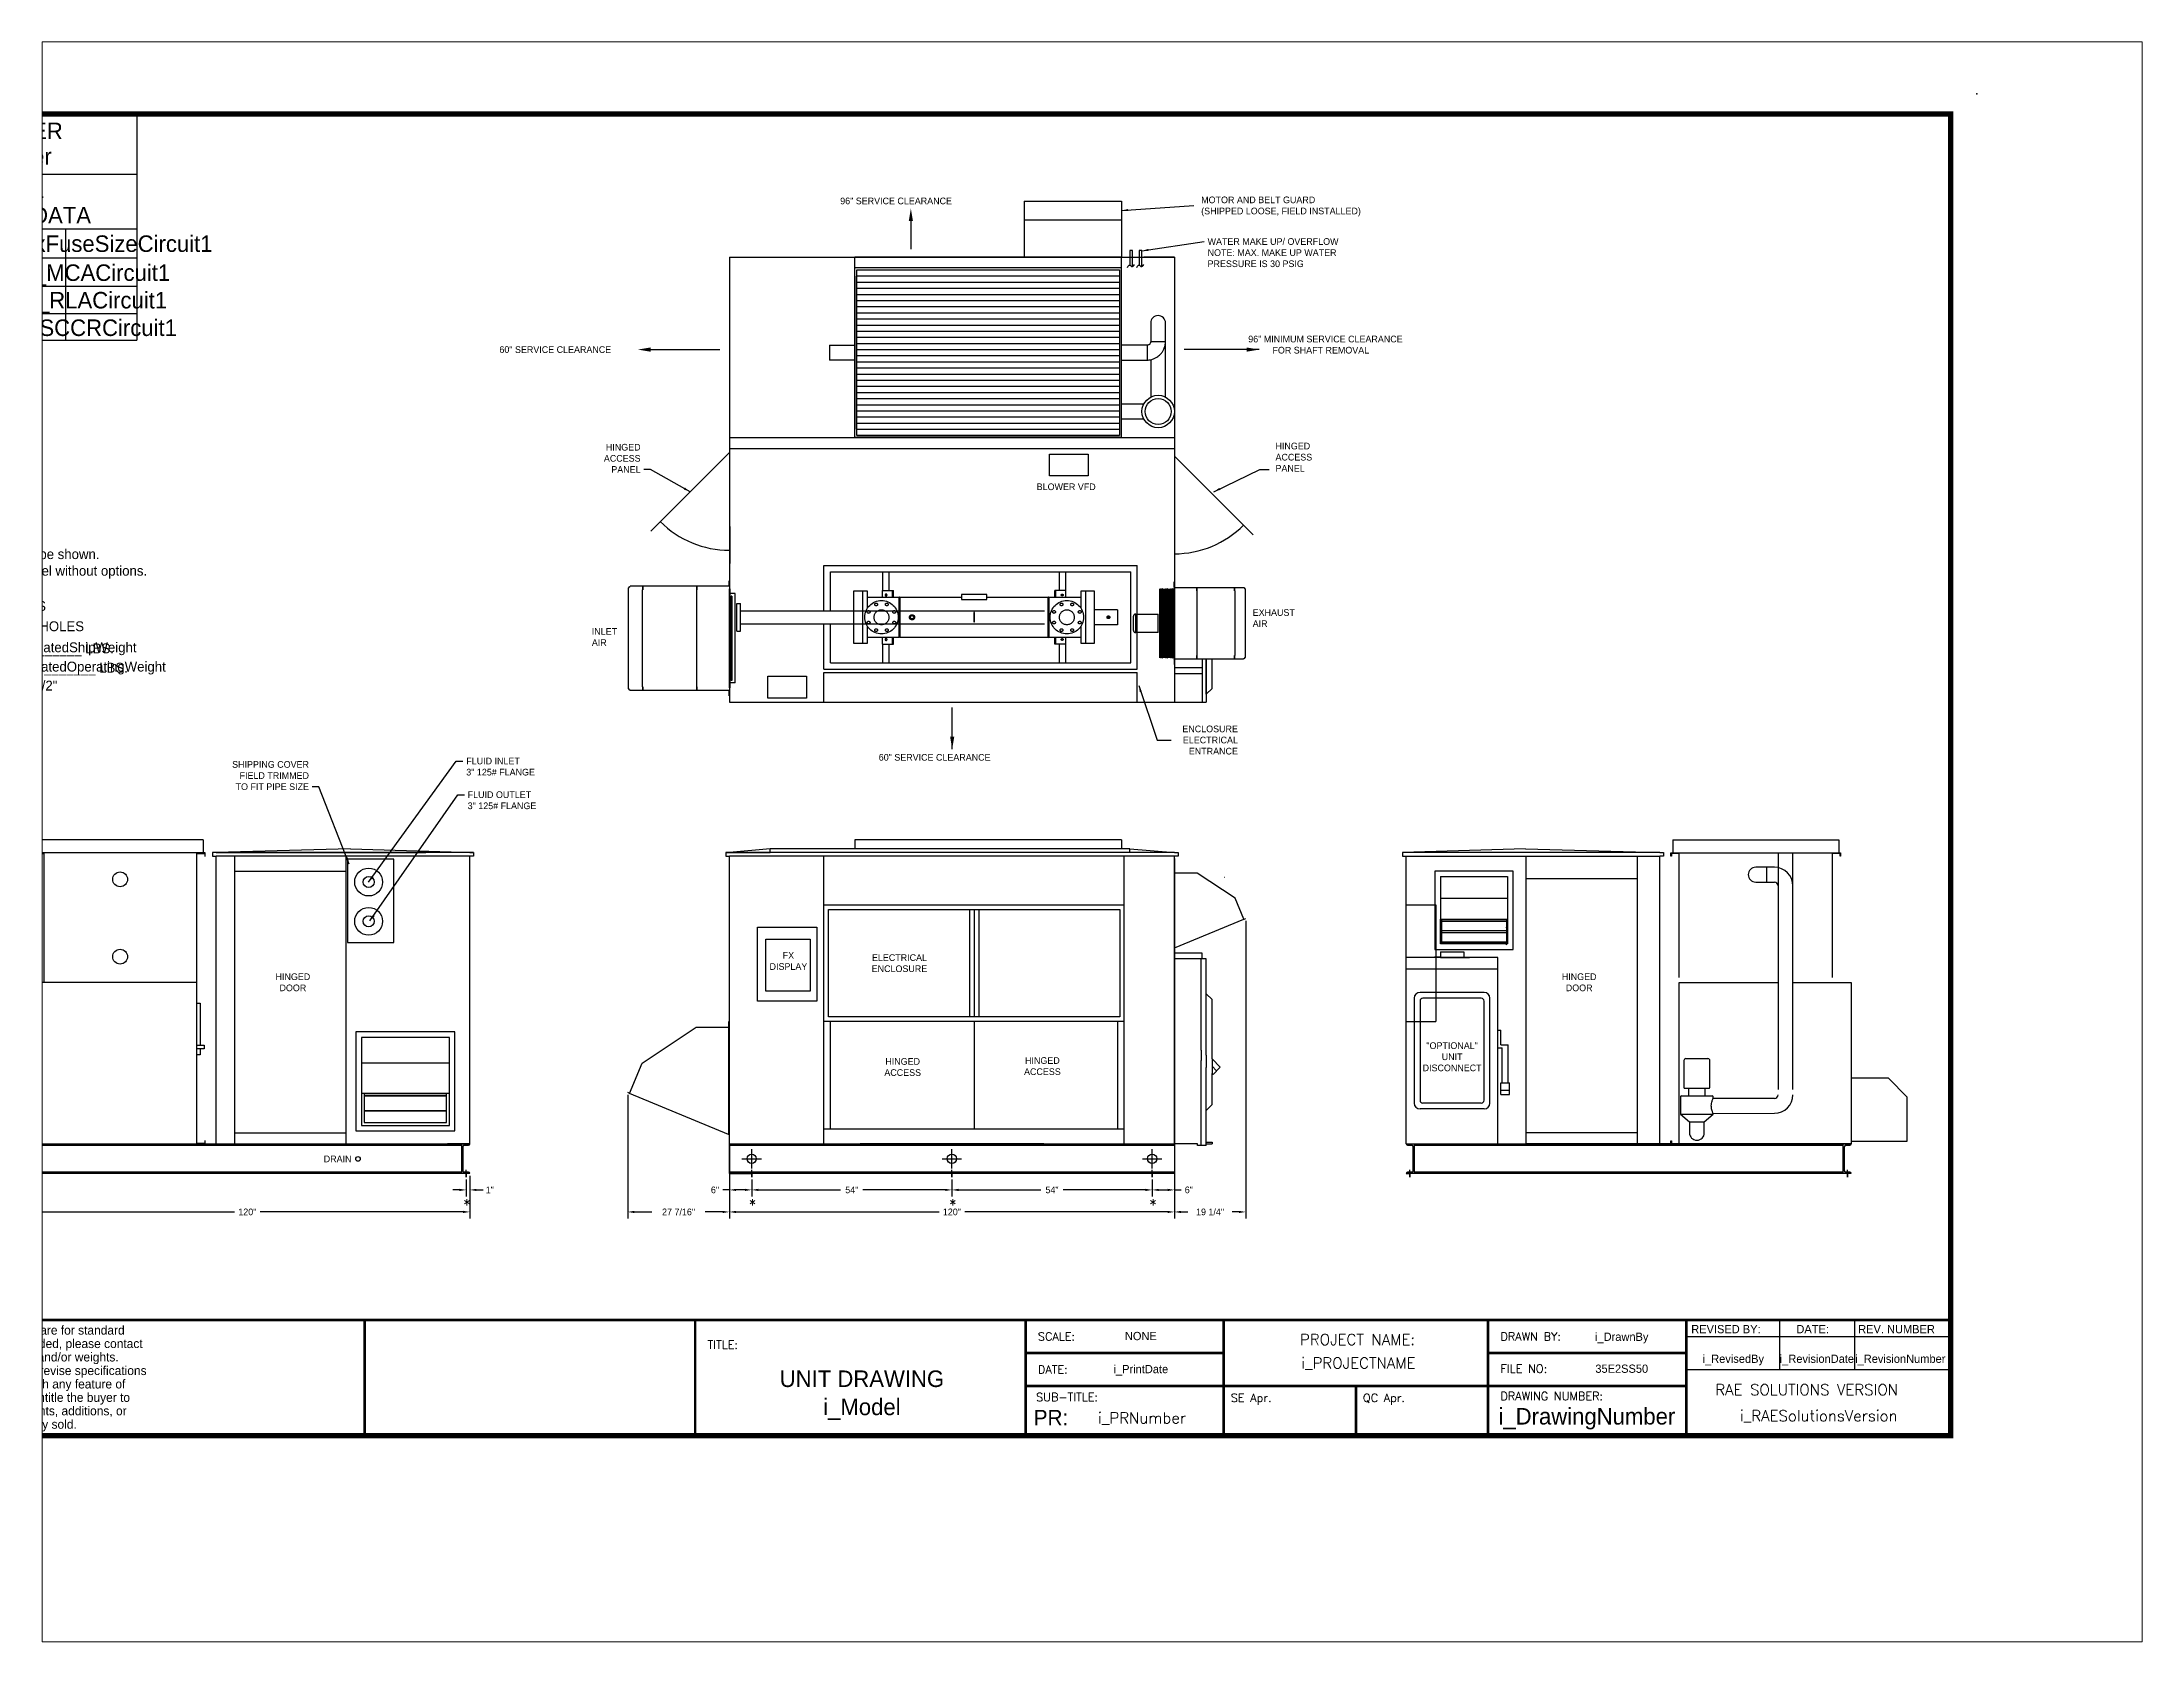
# Paper-space layout 'Layout2' of a CAD drawing. Header units: inches. Extents: x 1.05 to 9.45, y 0.8 to 7.2.
# The model-space entities are those that its viewports show. They can reach past a viewport. Long polylines and large blocks are cut down to what shows.
import ezdxf
from ezdxf.enums import TextEntityAlignment as Align

# ---------------------------------------------------------------- set-up
doc = ezdxf.new("R2010")
doc.units = ezdxf.units.IN
doc.header["$MEASUREMENT"] = 0
doc.linetypes.add('CENTER', pattern=[2, 1.25, -0.25, 0.25, -0.25])
doc.linetypes.add('HIDDEN', pattern=[0.375, 0.25, -0.125])
doc.layers.get('0').update_dxf_attribs({"color": 10})
doc.layers.get('Defpoints').update_dxf_attribs({"color": 10})
doc.layers.add('C1E', color=1, linetype='Continuous')
doc.styles.add('ROMANS', font='romans.shx', dxfattribs={"height": 0.125})
doc.styles.add('SIMPLEX', font='SIMPLEX')
doc.dimstyles.get("Standard").update_dxf_attribs({"dimscale": 10, "dimtxt": 0.18, "dimasz": 0.18, "dimexe": 0.18, "dimexo": 0.0625, "dimgap": 0.09, "dimtad": 0, "dimtih": 1, "dimtoh": 1, "dimdec": 4, "dimzin": 0, "dimdsep": 46, "dimlunit": 5, "dimtxsty": 'Standard', "dimcen": -0.2, "dimadec": 0, "dimazin": 0, "dimtfac": 1, "dimtdec": 4, "dimtofl": 0, "dimtmove": 0, "dimatfit": 3, "dimfxl": 1, "dimfrac": 2, "dimtolj": 1, "dimtzin": 0, "dimarcsym": 0})
doc.dimstyles.new('STANDARD$0', dxfattribs={"dimtxt": 1, "dimasz": 1, "dimexe": 0.5, "dimexo": 0.5, "dimgap": 1, "dimtad": 0, "dimtih": 1, "dimtoh": 1, "dimdec": 6, "dimzin": 0, "dimdsep": 46, "dimlunit": 5, "dimtxsty": 'Standard', "dimcen": -0.0625, "dimadec": 0, "dimazin": 0, "dimtfac": 1, "dimtdec": 4, "dimtofl": 0, "dimtmove": 0, "dimatfit": 3, "dimfxl": 1, "dimtolj": 1, "dimtzin": 0, "dimarcsym": 0})

psp = doc.layouts.new('Layout2')

msp = doc.modelspace()

# ---------------------------------------------------------------- texts
at = {"color": 1}
for s, p in [('96" SERVICE CLEARANCE', (34.04274, 250.5998)), ('60" SERVICE CLEARANCE', (-57.86648, 210.50329)), ('96" MINIMUM SERVICE CLEARANCE', (144.0908, 213.34719)), ('FOR SHAFT REMOVAL', (150.62206, 210.34719)), ('60" SERVICE CLEARANCE', (44.44388, 100.53803))]:
    msp.add_text(s, height=1.8, dxfattribs=at).set_placement(p)
at = {"lineweight": 30}
for s, height, p in [('Weights shown are for base model without options.', 2.659392, (-233.33503, 150.42448)), ('Some available options may not be shown.', 2.659392, (-233.33503, 154.90842)), ('2 1/2" DIA. RIGGING HOLES', 2.659392, (-226.6773, 140.91581)), ('5/8" DIA. UNIT MOUNTING HOLES', 2.659392, (-226.6773, 135.46101)), ('catalog equipment. If options are added, please contact', 2.4123825, (-233.34879, -57.87814)), ('   Electrical information and weights are for standard', 2.4123825, (-233.34879, -54.25957)), ('REVISED BY:', 2.2275, (263.56609, -53.89218)), ('DATE:', 2.2275, (291.93175, -53.89218)), ('REV. NUMBER', 2.2275, (308.58931, -53.89218)), ('the factory for actual electrical data and/or weights.', 2.4123825, (-233.34879, -61.49672)), ('and product design in connection with any feature of', 2.4123825, (-233.34879, -68.7795)), ('   We reserve the right to change or revise specifications', 2.4123825, (-233.34879, -65.16092)), ('our product. Such changes do not entitle the buyer to', 2.4123825, (-233.34879, -72.39807)), ('corresponding changes, improvements, additions, or ', 2.4123825, (-233.34879, -76.01664)), ('replacement for equipment previously sold.', 2.4123825, (-233.34879, -79.63522))]:
    msp.add_text(s, height=height, dxfattribs=at).set_placement(p)
for s, height, p in [('EST. SHIPPING WT. _______ LBS.', 2.659392, (-190.29475, 129.48488)), ('i_EstimatedShipWeight', 2.6624441, (-174.13083, 129.77539)), ('EST. OPERATING WT. _______ LBS.', 2.659392, (-188.52888, 124.28293)), ('i_EstimatedOperatingWeight', 2.659392, (-170.49196, 124.57344)), ('ALL DIMENSIONS +/- 1/2"', 2.659392, (-198.21238, 119.4566)), ('NONE', 2.2275, (115.13136, -55.75226)), ('i_DrawnBy', 2.2275, (244.82725, -55.94333)), ('i_RevisedBy', 2.2275, (274.91799, -61.87932)), ('i_RevisionDate', 2.2275, (297.45573, -61.87932)), ('i_RevisionNumber', 2.2275, (319.95016, -61.87932)), ('UNIT DRAWING', 4.455, (39.90003, -68.38264)), ('i_PrintDate', 2.2275, (115.13136, -64.66226)), ('35E2SS50', 2.2275, (244.82725, -64.56154)), ('i_Model', 4.455, (39.90003, -75.97553)), ('i_DrawingNumber', 4.455, (235.41762, -78.50542))]:
    msp.add_text(s, height=height, dxfattribs=at).set_placement(p, align=Align.CENTER)
at = {"lineweight": 30, "style": 'SIMPLEX'}
for s, height, p in [('TITLE:', 2.2275, (-1.72973, -58.09744)), ('SCALE:', 2.2275, (87.37027, -55.86994)), ('DRAWN BY:', 2.2275, (212.11027, -55.86994)), ('DATE:', 2.2275, (87.37027, -64.77994)), ('FILE NO:', 2.2275, (212.11027, -64.56459)), ('RAE SOLUTIONS VERSION', 2.95812, (270.03841, -70.60266)), ('SUB-TITLE:', 2.2275, (86.88759, -72.22006)), ('SE Apr.', 2.2275, (139.383, -72.42707)), ('QC Apr.', 2.2275, (175.023, -72.42707)), ('DRAWING NUMBER:', 2.2275, (212.11027, -71.94959))]:
    msp.add_text(s, height=height, dxfattribs=at).set_placement(p)
for s, p in [('PROJECT NAME:', (173.57645, -57.05774)), ('i_PROJECTNAME', (173.80137, -63.38935)), ('i_PRNumber', (115.4438, -78.20433)), ('i_RAESolutionsVersion', (297.94255, -77.63144))]:
    msp.add_text(s, height=2.95812, dxfattribs=at).set_placement(p, align=Align.CENTER)
at = {"lineweight": 30}
msp.add_text('PR:', height=4.176563, dxfattribs=at).set_placement((95.54742, -78.71903), align=Align.RIGHT)
at = {"color": 1, "ltscale": 5, "char_height": 1.8}
for s, insert, attachment_point in [('MOTOR AND BELT GUARD\\P(SHIPPED LOOSE, FIELD INSTALLED)', (131.40344, 252.6839), 1), ('WATER MAKE UP/ OVERFLOW\\PNOTE: MAX. MAKE UP WATER\\PPRESSURE IS 30 PSIG', (133.13162, 241.45358), 1), ('HINGED\\PACCESS\\PPANEL', (-19.79503, 178.17176), 9), ('HINGED\\PACCESS\\PPANEL', (151.43914, 186.29098), 1), ('BLOWER VFD', (87.03693, 175.30497), 1), ('INLET\\PAIR', (-32.94197, 136.27667), 1), ('EXHAUST\\PAIR', (145.28859, 141.39411), 1), ('ENCLOSURE\\PELECTRICAL\\PENTRANCE', (141.30723, 102.17757), 9), ('SHIPPING COVER\\PFIELD TRIMMED\\PTO FIT PIPE SIZE', (-109.22402, 92.5928), 9), ('FLUID INLET\\P3" 125# FLANGE', (-66.80016, 101.34348), 1), ('FLUID OUTLET\\P3" 125# FLANGE', (-66.42427, 92.2607), 1), ('FX\\PDISPLAY', (20.08043, 46.50706), 5), ('ELECTRICAL\\PENCLOSURE', (50.02973, 45.91013), 5), ('HINGED\\PDOOR', (-113.56686, 40.75178), 5), ('HINGED\\PDOOR', (233.34213, 40.75178), 5), ('"OPTIONAL"\\PUNIT\\PDISCONNECT', (199.07692, 24.57984), 2), ('HINGED\\PACCESS', (50.89633, 17.90813), 5), ('HINGED\\PACCESS', (88.5755, 18.14797), 5), ('DRAIN', (-97.75973, -7.76955), 9)]:
    msp.add_mtext(s, dxfattribs=dict(at, insert=insert, attachment_point=attachment_point))
at = {"color": 1, "char_height": 2.99066, "attachment_point": 4, "style": 'ROMANS'}
for insert in [(-185.63394, -19.19701), (-67.63394, -19.19701), (9.39041, -19.19701), (63.39041, -19.19701), (117.39041, -19.19701)]:
    msp.add_mtext('*', dxfattribs=dict(at, insert=insert))
at = {"layer": 'C1E', "lineweight": 30}
for s, p in [('MAIN POWER', (-195.15147, 268.16099)), ('i_MainPower', (-195.80194, 261.2941)), ('CIRCUIT 1', (-195.15147, 252.28048)), ('ELECTRICAL DATA', (-195.15147, 245.41359)), ('i_MaxFuseSizeCircuit1', (-165.69663, 237.74648)), ('i_MCACircuit1', (-165.69663, 229.92198)), ('i_RLACircuit1', (-165.69663, 222.49698)), ('i_SCCRCircuit1', (-165.69663, 215.07198))]:
    msp.add_text(s, height=4.455, dxfattribs=at).set_placement(p, align=Align.CENTER)

# ---------------------------------------------------------------- blocks, each defined once
blk = doc.blocks.new('*D4')
at = {"color": 0, "lineweight": -2, "ltscale": 5}
for p, q in [((4.17, -15.23), (2.37, -15.23)), ((4.17, -11.46), (4.17, -17.03)), ((8.37, -15.23), (5.97, -15.23)), ((10.17, -12.46), (10.17, -17.03))]:
    blk.add_line(p, q, dxfattribs=at)
at = {"color": 0, "ltscale": 5}
for points in [[(5.97, -14.93), (5.97, -15.53), (4.17, -15.23)], [(8.37, -14.93), (8.37, -15.53), (10.17, -15.23)]]:
    blk.add_solid(points, dxfattribs=at)
at = {"layer": 'Defpoints', "color": 0, "ltscale": 5}
for p in [(4.17, -10.83), (4.17, -15.23), (10.17, -11.83)]:
    blk.add_point(p, dxfattribs=at)
at = {"color": 0, "ltscale": 5, "insert": (0.27, -15.23), "char_height": 1.8, "attachment_point": 5}
blk.add_mtext('\\A1;6"', dxfattribs=at)
blk = doc.blocks.new('*D5')
at = {"color": 0, "lineweight": -2, "ltscale": 5}
for p, q in [((10.17, -13.08), (10.17, -17.03)), ((11.97, -15.23), (34.17, -15.23)), ((62.37, -15.23), (40.17, -15.23)), ((64.17, -12.46), (64.17, -17.03))]:
    blk.add_line(p, q, dxfattribs=at)
at = {"color": 0, "ltscale": 5}
for points in [[(11.97, -14.93), (11.97, -15.53), (10.17, -15.23)], [(62.37, -14.93), (62.37, -15.53), (64.17, -15.23)]]:
    blk.add_solid(points, dxfattribs=at)
at = {"layer": 'Defpoints', "color": 0, "ltscale": 5}
for p in [(10.17, -12.46), (64.17, -11.83), (64.17, -15.23)]:
    blk.add_point(p, dxfattribs=at)
at = {"color": 0, "ltscale": 5, "insert": (37.17, -15.23), "char_height": 1.8, "attachment_point": 5}
blk.add_mtext('\\A1;54"', dxfattribs=at)
blk = doc.blocks.new('*D6')
at = {"color": 0, "lineweight": -2, "ltscale": 5}
for p, q in [((64.17, -13.08), (64.17, -17.03)), ((65.97, -15.23), (88.17, -15.23)), ((116.37, -15.23), (94.17, -15.23)), ((118.17, -12.46), (118.17, -17.03))]:
    blk.add_line(p, q, dxfattribs=at)
at = {"color": 0, "ltscale": 5}
for points in [[(65.97, -14.93), (65.97, -15.53), (64.17, -15.23)], [(116.37, -14.93), (116.37, -15.53), (118.17, -15.23)]]:
    blk.add_solid(points, dxfattribs=at)
at = {"layer": 'Defpoints', "color": 0, "ltscale": 5}
for p in [(64.17, -12.46), (118.17, -11.83), (118.17, -15.23)]:
    blk.add_point(p, dxfattribs=at)
at = {"color": 0, "ltscale": 5, "insert": (91.17, -15.23), "char_height": 1.8, "attachment_point": 5}
blk.add_mtext('\\A1;54"', dxfattribs=at)
blk = doc.blocks.new('*D7')
at = {"color": 0, "lineweight": -2, "ltscale": 5}
for p, q in [((118.17, -13.08), (118.17, -17.03)), ((119.97, -15.23), (122.37, -15.23)), ((124.17, -11.46), (124.17, -17.03)), ((124.17, -15.23), (125.97, -15.23))]:
    blk.add_line(p, q, dxfattribs=at)
at = {"color": 0, "ltscale": 5}
for points in [[(119.97, -14.93), (119.97, -15.53), (118.17, -15.23)], [(122.37, -14.93), (122.37, -15.53), (124.17, -15.23)]]:
    blk.add_solid(points, dxfattribs=at)
at = {"layer": 'Defpoints', "color": 0, "ltscale": 5}
for p in [(124.17, -10.83), (118.17, -12.46), (124.17, -15.23)]:
    blk.add_point(p, dxfattribs=at)
at = {"color": 0, "ltscale": 5, "insert": (128.07, -15.23), "char_height": 1.8, "attachment_point": 5}
blk.add_mtext('\\A1;6"', dxfattribs=at)
blk = doc.blocks.new('*D8')
at = {"color": 0, "lineweight": -2, "ltscale": 5}
for p, q in [((4.17, -12.08), (4.17, -22.97)), ((124.17, -12.08), (124.17, -22.97)), ((5.97, -21.17), (60.72, -21.17)), ((122.37, -21.17), (67.62, -21.17))]:
    blk.add_line(p, q, dxfattribs=at)
at = {"color": 0, "ltscale": 5}
for points in [[(5.97, -20.87), (5.97, -21.47), (4.17, -21.17)], [(122.37, -20.87), (122.37, -21.47), (124.17, -21.17)]]:
    blk.add_solid(points, dxfattribs=at)
at = {"layer": 'Defpoints', "color": 0, "ltscale": 5}
for p in [(4.17, -11.46), (124.17, -11.46), (4.17, -21.17)]:
    blk.add_point(p, dxfattribs=at)
at = {"color": 0, "ltscale": 5, "insert": (64.17, -21.17), "char_height": 1.8, "attachment_point": 5}
blk.add_mtext('\\A1;120"', dxfattribs=at)
blk = doc.blocks.new('*D9')
at = {"color": 0, "lineweight": -2, "ltscale": 5}
for p, q in [((-68.65, -15.23), (-70.45, -15.23)), ((-66.85, -12.46), (-66.85, -17.03)), ((-65.85, -11.46), (-65.85, -17.03)), ((-64.05, -15.23), (-62.25, -15.23))]:
    blk.add_line(p, q, dxfattribs=at)
at = {"color": 0, "ltscale": 5}
for points in [[(-68.65, -14.93), (-68.65, -15.53), (-66.85, -15.23)], [(-64.05, -14.93), (-64.05, -15.53), (-65.85, -15.23)]]:
    blk.add_solid(points, dxfattribs=at)
at = {"layer": 'Defpoints', "color": 0, "ltscale": 5}
for p in [(-65.85, -10.83), (-66.85, -11.83), (-65.85, -15.23)]:
    blk.add_point(p, dxfattribs=at)
at = {"color": 0, "ltscale": 5, "insert": (-60.45, -15.23), "char_height": 1.8, "attachment_point": 5}
blk.add_mtext('\\A1;1"', dxfattribs=at)
blk = doc.blocks.new('*D10')
at = {"color": 0, "lineweight": -2, "ltscale": 5}
for p, q in [((-187.65, -15.23), (-189.45, -15.23)), ((-185.85, -11.46), (-185.85, -17.03)), ((-184.85, -12.46), (-184.85, -17.03)), ((-183.05, -15.23), (-181.25, -15.23))]:
    blk.add_line(p, q, dxfattribs=at)
at = {"color": 0, "ltscale": 5}
for points in [[(-187.65, -14.93), (-187.65, -15.53), (-185.85, -15.23)], [(-183.05, -14.93), (-183.05, -15.53), (-184.85, -15.23)]]:
    blk.add_solid(points, dxfattribs=at)
at = {"layer": 'Defpoints', "color": 0, "ltscale": 5}
for p in [(-185.85, -10.83), (-185.85, -15.23), (-184.85, -11.83)]:
    blk.add_point(p, dxfattribs=at)
at = {"color": 0, "ltscale": 5, "insert": (-191.25, -15.23), "char_height": 1.8, "attachment_point": 5}
blk.add_mtext('\\A1;1"', dxfattribs=at)
blk = doc.blocks.new('*D11')
at = {"color": 0, "lineweight": -2, "ltscale": 5}
for p, q in [((-185.85, -12.08), (-185.85, -22.97)), ((-65.85, -11.46), (-65.85, -22.97)), ((-184.05, -21.17), (-129.3, -21.17)), ((-67.65, -21.17), (-122.4, -21.17))]:
    blk.add_line(p, q, dxfattribs=at)
at = {"color": 0, "ltscale": 5}
for points in [[(-184.05, -20.87), (-184.05, -21.47), (-185.85, -21.17)], [(-67.65, -20.87), (-67.65, -21.47), (-65.85, -21.17)]]:
    blk.add_solid(points, dxfattribs=at)
at = {"layer": 'Defpoints', "color": 0, "ltscale": 5}
for p in [(-65.85, -10.83), (-185.85, -11.46), (-65.85, -21.17)]:
    blk.add_point(p, dxfattribs=at)
at = {"color": 0, "ltscale": 5, "insert": (-125.85, -21.17), "char_height": 1.8, "attachment_point": 5}
blk.add_mtext('\\A1;120"', dxfattribs=at)
blk = doc.blocks.new('*D12')
at = {"color": 0, "lineweight": -2, "ltscale": 5}
for p, q in [((-183.1, 79.17), (-210.86, 79.17)), ((-209.06, 77.37), (-209.06, 35.97)), ((-209.06, -9.03), (-209.06, 32.37)), ((-186.48, -10.83), (-210.86, -10.83))]:
    blk.add_line(p, q, dxfattribs=at)
at = {"color": 0, "ltscale": 5}
for points in [[(-209.36, 77.37), (-208.76, 77.37), (-209.06, 79.17)], [(-209.36, -9.03), (-208.76, -9.03), (-209.06, -10.83)]]:
    blk.add_solid(points, dxfattribs=at)
at = {"layer": 'Defpoints', "color": 0, "ltscale": 5}
for p in [(-209.06, 79.17), (-182.48, 79.17), (-185.85, -10.83)]:
    blk.add_point(p, dxfattribs=at)
at = {"color": 0, "ltscale": 5, "insert": (-209.06, 34.17), "char_height": 1.8, "attachment_point": 5}
blk.add_mtext('\\A1;90"', dxfattribs=at)
blk = doc.blocks.new('*D13')
at = {"color": 0, "lineweight": -2, "ltscale": 5}
for p, q in [((-200.98, -2.71), (-200.98, -22.97)), ((-185.85, -12.08), (-185.85, -22.97)), ((-202.78, -21.17), (-204.58, -21.17)), ((-184.05, -21.17), (-182.25, -21.17))]:
    blk.add_line(p, q, dxfattribs=at)
at = {"color": 0, "ltscale": 5}
for points in [[(-202.78, -20.87), (-202.78, -21.47), (-200.98, -21.17)], [(-184.05, -20.87), (-184.05, -21.47), (-185.85, -21.17)]]:
    blk.add_solid(points, dxfattribs=at)
at = {"layer": 'Defpoints', "color": 0, "ltscale": 5}
for p in [(-200.98, -2.08), (-185.85, -11.46), (-200.98, -21.17)]:
    blk.add_point(p, dxfattribs=at)
at = {"color": 0, "ltscale": 5, "insert": (-193.41, -21.17), "char_height": 1.8, "attachment_point": 5}
blk.add_mtext('\\A1;15 1/8"', dxfattribs=at)
blk = doc.blocks.new('*D38')
at = {"color": 0, "lineweight": -2, "ltscale": 5}
for p, q in [((-23.27, 10.4), (-23.27, -22.97)), ((4.17, -3.46), (4.17, -22.97)), ((-21.47, -21.17), (-16.75, -21.17)), ((2.37, -21.17), (-2.35, -21.17))]:
    blk.add_line(p, q, dxfattribs=at)
at = {"color": 0, "ltscale": 5}
for points in [[(-21.47, -20.87), (-21.47, -21.47), (-23.27, -21.17)], [(2.37, -20.87), (2.37, -21.47), (4.17, -21.17)]]:
    blk.add_solid(points, dxfattribs=at)
at = {"layer": 'Defpoints', "color": 0, "ltscale": 5}
for p in [(-23.27, 11.02), (4.17, -2.83), (4.17, -21.17)]:
    blk.add_point(p, dxfattribs=at)
at = {"color": 0, "ltscale": 5, "insert": (-9.55, -21.17), "char_height": 1.8, "attachment_point": 5}
blk.add_mtext('\\A1;27 7/16"', dxfattribs=at)
blk = doc.blocks.new('*D39')
at = {"color": 0, "lineweight": -2, "ltscale": 5}
for p, q in [((124.17, 74.16), (124.17, -22.97)), ((143.41, 57.35), (143.41, -22.97)), ((125.97, -21.17), (127.79, -21.17)), ((141.61, -21.17), (139.79, -21.17))]:
    blk.add_line(p, q, dxfattribs=at)
at = {"color": 0, "ltscale": 5}
for points in [[(125.97, -20.87), (125.97, -21.47), (124.17, -21.17)], [(141.61, -20.87), (141.61, -21.47), (143.41, -21.17)]]:
    blk.add_solid(points, dxfattribs=at)
at = {"layer": 'Defpoints', "color": 0, "ltscale": 5}
for p in [(124.17, 74.79), (143.41, 57.98), (143.41, -21.17)]:
    blk.add_point(p, dxfattribs=at)
at = {"color": 0, "ltscale": 5, "insert": (133.79, -21.17), "char_height": 1.8, "attachment_point": 5}
blk.add_mtext('\\A1;19 1/4"', dxfattribs=at)

# ---------------------------------------------------------------- dimensions: what is measured, and where the dimension line sits
at = {"color": 1, "ltscale": 5}
dim = msp.add_linear_dim(base=(-209.06045, 79.16953), p1=(-185.851, -10.83047), p2=(-182.476, 79.16953), angle=90, dimstyle='Standard', override={"dimpost": '"'}, dxfattribs=at)
dim.commit()
dim.dimension.update_dxf_attribs({"geometry": '*D12', "text_midpoint": (-209.06045, 34.16953)})
dim = msp.add_linear_dim(base=(143.40635, -21.17354), p1=(124.17335, 74.78953), p2=(143.40635, 57.97684), dimstyle='STANDARD$0', override={"dimscale": 10, "dimtxt": 0.18, "dimasz": 0.18, "dimexe": 0.18, "dimexo": 0.0625, "dimgap": 0.09, "dimdec": 4, "dimpost": '"', "dimcen": -0.2, "dimfrac": 2}, dxfattribs=at)
dim.commit()
dim.dimension.update_dxf_attribs({"geometry": '*D39', "text_midpoint": (133.78985, -21.17354), "dimtype": 160})
for base, p1, p2, dimstyle, override, picture, middle in [((4.17335, -21.17354), (-23.26859, 11.02269), (4.17335, -2.83047), 'STANDARD$0', {"dimscale": 10, "dimtxt": 0.18, "dimasz": 0.18, "dimexe": 0.18, "dimexo": 0.0625, "dimgap": 0.09, "dimdec": 4, "dimpost": '"', "dimcen": -0.2, "dimfrac": 2}, '*D38', (-9.54762, -21.17354)), ((-200.976, -21.17354), (-185.851, -11.45547), (-200.976, -2.08047), 'Standard', {"dimpost": '"'}, '*D13', (-193.4135, -21.17354)), ((-185.851, -15.23407), (-184.851, -11.83047), (-185.851, -10.83047), 'Standard', {"dimpost": '"'}, '*D10', (-191.251, -15.23407)), ((-65.851, -21.17354), (-185.851, -11.45547), (-65.851, -10.83047), 'Standard', {"dimpost": '"'}, '*D11', (-125.851, -21.17354)), ((-65.851, -15.23407), (-66.851, -11.83047), (-65.851, -10.83047), 'Standard', {"dimpost": '"'}, '*D9', (-60.451, -15.23407)), ((4.17335, -15.23407), (10.17335, -11.83047), (4.17335, -10.83047), 'Standard', {"dimpost": '"'}, '*D4', (0.27335, -15.23407)), ((124.17335, -15.23407), (118.17335, -12.45547), (124.17335, -10.83047), 'Standard', {"dimpost": '"'}, '*D7', (128.07335, -15.23407)), ((4.17335, -21.17354), (124.17335, -11.45547), (4.17335, -11.45547), 'Standard', {"dimpost": '"'}, '*D8', (64.17335, -21.17354)), ((64.17335, -15.23407), (10.17335, -12.45547), (64.17335, -11.83047), 'Standard', {"dimpost": '"'}, '*D5', (37.17335, -15.23407)), ((118.17335, -15.23407), (64.17335, -12.45547), (118.17335, -11.83047), 'Standard', {"dimpost": '"'}, '*D6', (91.17335, -15.23407))]:
    dim = msp.add_linear_dim(base=base, p1=p1, p2=p2, dimstyle=dimstyle, override=override, dxfattribs=at)
    dim.commit()
    dim.dimension.update_dxf_attribs({"geometry": picture, "text_midpoint": middle})

# ---------------------------------------------------------------- linework, layer by layer
at = {"color": 1, "linetype": 'Continuous'}
for p, q in [((83.65735, 251.44961), (83.65735, 246.35861)), ((83.65735, 251.44961), (109.90735, 251.44961)), ((109.90735, 251.44961), (109.90735, 246.35861)), ((83.65735, 246.35861), (109.90735, 246.35861)), ((83.65735, 246.35861), (83.65735, 236.32461)), ((109.90735, 246.35861), (109.90735, 236.32461)), ((109.90735, 236.32461), (38.03235, 236.32461)), ((38.03235, 233.44961), (38.03235, 236.32461)), ((38.03235, 231.19961), (38.03235, 233.44961)), ((109.90735, 233.44961), (38.03235, 233.44961)), ((38.53235, 188.19961), (38.53235, 232.94961)), ((38.53235, 232.94961), (109.40735, 232.94961)), ((38.5327, 232.87947), (109.37714, 232.87947)), ((109.40735, 232.94961), (109.40735, 188.19961)), ((109.90735, 233.44961), (109.90735, 236.32461)), ((109.90735, 231.19961), (109.90735, 233.44961)), ((38.03235, 189.94961), (38.03235, 231.19961)), ((38.04835, 231.19961), (38.03235, 231.19961)), ((38.04835, 189.94961), (38.04835, 231.19961)), ((38.5327, 231.27947), (109.37714, 231.27947)), ((38.5327, 229.59058), (109.37714, 229.59058)), ((38.5327, 227.99058), (109.37714, 227.99058)), ((109.89135, 231.19961), (109.90735, 231.19961)), ((109.89135, 189.94961), (109.89135, 231.19961)), ((109.90735, 189.94961), (109.90735, 231.19961)), ((38.5327, 226.30169), (109.37714, 226.30169)), ((38.5327, 224.6128), (109.37714, 224.6128)), ((38.5327, 223.0128), (109.37714, 223.0128)), ((38.5327, 221.32391), (109.37714, 221.32391)), ((38.5327, 219.72391), (109.37714, 219.72391)), ((38.5327, 218.03502), (109.37714, 218.03502)), ((38.5327, 216.34613), (109.37714, 216.34613)), ((117.78235, 218.59052), (117.78235, 215.59052)), ((117.78235, 215.59052), (117.78235, 213.59052)), ((121.78235, 215.59052), (121.78235, 218.59052)), ((121.78235, 213.59052), (121.78235, 215.59052)), ((31.14135, 212.57461), (31.14135, 208.57453)), ((31.14135, 212.57461), (38.03235, 212.57461)), ((38.5327, 214.74613), (109.37714, 214.74613)), ((38.5327, 213.05725), (109.37714, 213.05725)), ((38.5327, 211.45725), (109.37714, 211.45725)), ((38.5327, 209.76836), (109.37714, 209.76836)), ((116.79835, 212.57461), (109.90735, 212.57461)), ((116.79835, 212.57461), (116.79835, 208.57453)), ((117.78235, 213.59052), (121.78243, 213.59052)), ((121.78235, 198.59901), (121.78235, 213.59052)), ((38.03235, 208.57461), (31.14135, 208.57461)), ((38.5327, 208.07947), (109.37714, 208.07947)), ((38.5327, 206.47947), (109.37714, 206.47947)), ((38.5327, 204.79058), (109.37714, 204.79058)), ((109.90735, 208.57461), (116.79835, 208.57461)), ((117.78235, 208.67616), (117.78235, 198.58252)), ((38.5327, 203.19058), (109.37714, 203.19058)), ((38.5327, 201.50169), (109.37714, 201.50169)), ((38.5327, 199.8128), (109.37714, 199.8128)), ((38.5327, 198.2128), (109.37714, 198.2128)), ((38.5327, 196.52391), (109.37714, 196.52391)), ((38.5327, 194.92391), (109.37714, 194.92391)), ((38.5327, 193.23502), (109.37714, 193.23502)), ((115.90726, 196.69961), (109.90735, 196.69961)), ((109.90735, 192.69961), (115.90726, 192.69961)), ((38.03235, 187.69961), (38.03235, 189.94961)), ((38.04835, 189.94961), (38.03235, 189.94961)), ((109.90735, 187.69961), (38.03235, 187.69961)), ((109.40735, 188.19961), (38.53235, 188.19961)), ((38.5327, 191.54613), (109.37714, 191.54613)), ((38.5327, 189.94613), (109.37714, 189.94613)), ((38.5327, 188.25725), (109.37714, 188.25725)), ((109.89135, 189.94961), (109.90735, 189.94961)), ((109.90735, 187.69961), (109.90735, 189.94961)), ((-182.976, 75.66953), (-182.976, 74.78953)), ((-180.726, 75.66953), (-182.976, 75.66953)), ((-182.976, 74.78953), (-182.851, 74.78953)), ((-182.851, 75.54453), (-180.726, 75.54453)), ((-182.851, 74.78953), (-182.851, 75.54453)), ((-137.726, 79.16953), (-182.476, 79.16953)), ((-182.476, 79.16953), (-182.476, 75.66953)), ((-180.726, 75.66953), (-180.726, 40.68553)), ((-180.726, 75.66953), (-180.726, 75.65353)), ((-139.476, 75.66953), (-180.726, 75.66953)), ((-139.476, 75.65353), (-180.726, 75.65353)), ((-139.476, 40.68553), (-139.476, 75.66953)), ((-137.226, 75.66953), (-139.476, 75.66953)), ((-139.476, 75.66953), (-139.476, 75.65353)), ((-139.476, 75.54453), (-137.351, 75.54453)), ((-137.726, 79.16953), (-137.726, 75.66953)), ((-137.351, 75.54453), (-137.351, 74.78953)), ((-137.351, 74.78953), (-137.226, 74.78953)), ((-137.226, 74.78953), (-137.226, 75.66953)), ((258.08739, 74.78953), (258.08739, 75.66953)), ((258.08739, 75.66953), (260.33739, 75.66953)), ((258.21239, 74.78953), (258.08739, 74.78953)), ((258.21239, 75.54453), (258.21239, 74.78953)), ((260.33739, 75.54453), (258.21239, 75.54453)), ((258.58739, 79.16953), (303.33739, 79.16953)), ((258.58739, 79.16953), (258.58739, 75.66953)), ((260.33739, 42.06053), (260.33739, 75.66953)), ((260.33739, 75.66953), (260.33739, 75.65353)), ((260.33739, 75.66953), (301.58739, 75.66953)), ((260.33739, 75.65353), (301.58739, 75.65353)), ((286.97831, 75.66953), (286.97831, 11.81044)), ((290.97831, 11.81044), (290.97831, 75.66953)), ((301.58739, 75.66953), (301.58739, 42.06053)), ((301.58739, 75.66953), (303.83739, 75.66953)), ((301.58739, 75.66953), (301.58739, 75.65353)), ((303.71239, 75.54453), (301.58739, 75.54453)), ((303.33739, 79.16953), (303.33739, 75.66953)), ((303.71239, 74.78953), (303.71239, 75.54453)), ((303.83739, 74.78953), (303.71239, 74.78953)), ((303.83739, 75.66953), (303.83739, 74.78953)), ((215.53342, 70.75341), (194.40842, 70.75341)), ((194.40842, 70.75341), (194.40842, 49.62841)), ((195.90842, 69.25341), (214.03342, 69.25341)), ((215.53342, 49.62841), (215.53342, 70.75341)), ((283.97831, 71.79453), (280.96239, 71.79453)), ((283.97831, 67.79386), (283.97831, 71.79519)), ((285.97831, 71.79453), (283.97831, 71.79453)), ((280.96239, 67.79453), (283.97831, 67.79453)), ((283.97831, 67.79453), (285.97831, 67.79453)), ((195.90842, 51.12841), (195.90842, 57.75997)), ((195.97092, 51.19091), (195.97092, 57.75997)), ((196.22092, 57.75997), (196.22092, 57.62841)), ((213.72092, 57.62841), (196.22092, 57.62841)), ((196.22092, 57.62841), (196.22092, 57.12841)), ((213.72092, 57.12841), (196.22092, 57.12841)), ((196.22092, 57.12841), (196.22092, 54.62841)), ((213.72092, 57.75997), (213.72092, 57.62841)), ((213.72092, 57.62841), (213.72092, 57.12841)), ((213.72092, 57.12841), (213.72092, 54.62841)), ((213.97092, 57.75997), (213.97092, 51.19091)), ((214.03342, 57.75997), (214.03342, 51.12841)), ((214.03342, 51.12841), (195.90842, 51.12841)), ((213.97092, 51.19091), (195.97092, 51.19091)), ((213.72092, 54.62841), (196.22092, 54.62841)), ((196.22092, 54.62841), (196.22092, 54.12841)), ((213.72092, 54.12841), (196.22092, 54.12841)), ((196.22092, 54.12841), (196.22092, 51.62841)), ((213.72092, 51.62841), (196.22092, 51.62841)), ((196.22092, 51.62841), (196.22092, 51.19091)), ((213.72092, 54.62841), (213.72092, 54.12841)), ((213.72092, 54.12841), (213.72092, 51.62841)), ((213.72092, 51.62841), (213.72092, 51.19091)), ((194.40842, 49.62841), (215.53342, 49.62841)), ((-170.11691, 40.66953), (-185.851, 40.66953)), ((-166.11691, 40.66953), (-180.726, 40.68553)), ((-180.71, 40.68553), (-180.71, 40.66953)), ((-139.476, 40.68553), (-166.11691, 40.68553)), ((-139.476, 40.66953), (-166.11691, 40.66953)), ((-139.492, 40.66953), (-139.492, 40.68553)), ((-139.476, -2.70547), (-139.476, 40.66953)), ((260.33739, 40.68553), (286.97831, 40.68553)), ((260.33739, 40.66953), (286.97831, 40.66953)), ((260.33739, -2.70547), (260.33739, 40.66953)), ((260.35339, 40.66953), (260.35339, 40.68553)), ((290.97831, 40.68553), (301.58739, 40.68553)), ((290.97831, 40.66953), (306.71239, 40.66953)), ((301.57139, 40.68553), (301.57139, 40.66953)), ((306.71239, 40.66953), (306.71239, 17.08553)), ((-139.476, 35.16953), (-138.601, 35.16953)), ((-138.601, 35.16953), (-138.601, 23.79453)), ((-139.476, 23.79453), (-137.476, 23.79453)), ((-137.476, 22.79453), (-139.476, 22.79453)), ((-138.601, 22.79453), (-138.601, 21.16953)), ((-137.476, 23.79453), (-137.476, 22.79453)), ((-69.851, 27.41953), (-96.601, 27.41953)), ((-96.601, 27.41953), (-96.601, 0.66953)), ((-71.351, 25.91953), (-95.101, 25.91953)), ((-95.101, 25.91953), (-95.101, 2.16953)), ((-71.351, 2.16953), (-71.351, 25.91953)), ((-69.851, 0.66953), (-69.851, 27.41953)), ((-138.601, 21.16953), (-139.476, 21.16953)), ((261.58739, 19.66953), (261.58739, 12.41953)), ((262.08739, 20.16953), (268.08739, 20.16953)), ((268.58739, 12.41953), (268.58739, 19.66953)), ((306.69639, 17.08553), (306.69639, -2.81447)), ((306.69639, 17.08553), (306.71239, 17.08553)), ((306.71239, 17.08553), (306.71239, 14.91953)), ((261.83739, 12.16953), (268.33739, 12.16953)), ((262.83739, 12.16953), (262.83739, 10.16953)), ((267.33739, 10.16953), (267.33739, 12.16953)), ((306.71239, 14.91953), (306.71239, -2.08047)), ((316.74639, 14.91953), (306.71239, 14.91953)), ((321.83739, 9.82853), (316.74639, 14.91953)), ((-94.31975, 10.80581), (-94.31975, 2.95078)), ((-72.13225, 10.19331), (-94.31975, 10.19331)), ((-94.31975, 10.13081), (-72.13225, 10.13081)), ((-72.13225, 6.13081), (-94.31975, 6.13081)), ((-94.31975, 6.06831), (-72.13225, 6.06831)), ((-72.13225, 2.95078), (-72.13225, 10.80581)), ((260.71239, 9.91953), (260.71239, 5.16953)), ((260.96239, 10.16953), (269.21239, 10.16953)), ((269.46239, 9.42262), (269.46239, 9.91953)), ((285.97907, 9.43544), (269.46239, 9.42286)), ((321.83739, -2.08047), (321.83739, 9.82853)), ((-96.601, 0.66953), (-69.851, 0.66953)), ((-95.101, 2.16953), (-71.351, 2.16953)), ((-94.31975, 2.95078), (-72.13225, 2.95078)), ((260.71239, 5.16953), (269.46239, 5.16953)), ((260.71239, 5.16953), (263.08739, 3.16953)), ((263.08739, 3.16953), (267.08739, 3.16953)), ((263.08739, 3.16953), (263.08739, 0.16953)), ((267.08739, 3.16953), (269.46239, 5.16953)), ((267.08739, 0.16953), (267.08739, 3.16953)), ((269.46239, 5.42286), (285.98212, 5.43545)), ((269.46239, 5.16953), (269.46239, 5.4232)), ((-185.851, -2.83047), (-137.226, -2.83047)), ((-137.351, -2.70547), (-139.476, -2.70547)), ((-137.351, -1.95047), (-137.351, -2.70547)), ((-137.226, -1.95047), (-137.351, -1.95047)), ((-137.226, -2.83047), (-137.226, -1.95047)), ((258.08739, -1.95047), (258.21239, -1.95047)), ((258.08739, -2.83047), (258.08739, -1.95047)), ((258.08739, -2.83047), (258.08739, -1.95047)), ((306.71239, -2.83047), (258.08739, -2.83047)), ((258.21239, -1.95047), (258.21239, -2.70547)), ((258.21239, -2.70547), (260.33739, -2.70547)), ((306.69639, -2.81447), (306.71239, -2.81447)), ((306.71239, -2.08047), (321.83739, -2.08047)), ((306.71239, -2.08047), (306.71239, -2.81447)), ((306.71239, -2.81447), (306.71239, -2.83047))]:
    msp.add_line(p, q, dxfattribs=at)
at = {"color": 1, "ltscale": 5}
for p, q in [((4.17335, 236.32461), (124.17335, 236.32461)), ((4.17335, 236.32461), (4.17335, 116.32461)), ((4.17335, 236.32461), (19.17335, 236.32461)), ((124.17335, 236.32461), (115.92335, 236.32461)), ((124.17335, 236.32461), (124.17335, 116.32461)), ((4.17335, 187.69961), (124.17335, 187.69961)), ((124.17335, 188.69961), (124.17335, 182.69961)), ((4.17335, 183.65714), (-17.03985, 162.44394)), ((4.17335, 184.69961), (124.17335, 184.69961)), ((124.17335, 182.69961), (145.38656, 161.4864)), ((4.36085, 153.67955), (4.36085, 163.67955)), ((-23.08109, 147.09213), (-22.67782, 147.52863)), ((-22.67782, 147.52863), (-22.62099, 147.52863)), ((4.10985, 147.59113), (-22.56233, 147.59113)), ((-19.20391, 147.52763), (-19.20391, 146.59113)), ((-19.20354, 147.52763), (-19.20391, 147.52763)), ((-19.20354, 146.59113), (-19.20354, 147.52763)), ((-4.6056, 147.52763), (-4.6056, 146.59113)), ((-4.60504, 147.52763), (-4.60504, 147.52863)), ((-4.60504, 146.59113), (-4.60504, 147.52763)), ((4.10985, 147.59113), (4.10985, 149.02863)), ((4.10985, 147.59113), (4.10985, 147.52863)), ((4.17335, 149.02863), (4.11085, 149.02863)), ((4.11085, 147.59213), (4.11085, 149.02863)), ((4.11085, 147.59213), (4.17335, 147.59213)), ((4.17335, 147.59213), (4.17335, 149.02863)), ((4.17335, 147.59213), (4.17335, 119.46513)), ((124.1171, 147.29944), (124.1171, 148.73594)), ((124.1171, 148.73594), (124.1796, 148.73594)), ((124.1796, 147.29944), (124.1171, 147.29944)), ((124.1171, 147.29944), (124.1171, 127.92244)), ((124.1796, 147.29944), (124.1796, 148.73594)), ((124.1806, 148.73594), (124.1806, 147.29844)), ((124.1806, 147.29844), (124.1806, 147.23594)), ((-23.08109, 119.96513), (-23.08109, 147.09213)), ((-19.25278, 120.46613), (-19.25278, 146.59113)), ((-19.25241, 120.46613), (-19.25241, 146.59113)), ((-19.20391, 146.59113), (-19.20354, 146.59113)), ((-4.62395, 120.46613), (-4.62395, 146.59113)), ((-4.6234, 120.46613), (-4.6234, 146.59113)), ((124.1806, 147.23594), (142.76885, 147.23594)), ((124.1806, 147.23494), (130.24122, 147.23494)), ((130.24122, 147.23494), (130.24122, 147.23594)), ((130.24122, 146.29844), (130.24122, 147.23494)), ((130.24177, 147.23494), (140.4258, 147.23494)), ((130.24177, 147.23494), (130.24177, 146.29844)), ((130.25957, 146.29844), (130.25957, 128.92344)), ((130.26013, 146.29844), (130.26013, 128.92344)), ((140.4258, 146.29844), (140.4258, 147.23494)), ((140.4258, 147.23494), (140.42617, 147.23494)), ((140.42617, 146.29844), (140.4258, 146.29844)), ((140.42617, 147.23494), (142.76977, 147.23494)), ((140.42617, 147.23494), (140.42617, 146.29844)), ((140.47468, 146.29844), (140.47468, 128.92344)), ((140.47504, 146.29844), (140.47504, 128.92344)), ((142.76977, 147.23494), (142.82751, 147.23494)), ((142.8275, 147.23594), (142.88433, 147.23594)), ((142.88433, 147.23594), (143.2876, 146.79944)), ((143.2876, 146.79944), (143.2876, 128.42244)), ((124.1796, 127.92244), (124.1171, 127.92244)), ((124.1171, 127.92244), (124.1171, 126.48594)), ((124.1171, 126.48594), (124.1796, 126.48594)), ((124.1796, 127.92244), (124.1796, 126.48594)), ((124.1806, 127.98694), (130.24122, 127.98694)), ((124.1806, 127.92344), (124.1806, 127.98594)), ((124.1806, 127.98594), (142.76885, 127.98594)), ((124.1806, 127.92344), (124.1806, 126.48594)), ((130.24122, 128.92344), (130.24122, 127.98694)), ((130.24122, 127.98694), (130.24122, 127.98594)), ((130.24177, 127.98694), (130.24177, 128.92344)), ((130.24177, 127.98694), (140.4258, 127.98694)), ((140.4258, 128.92344), (140.4258, 127.98694)), ((140.42617, 128.92344), (140.4258, 128.92344)), ((140.4258, 127.98694), (140.42617, 127.98694)), ((140.42617, 127.98694), (140.42617, 128.92344)), ((140.42617, 127.98694), (142.76977, 127.98694)), ((142.76977, 127.98694), (142.82751, 127.98694)), ((142.88433, 127.98594), (142.8275, 127.98594)), ((143.2876, 128.42244), (142.88433, 127.98594)), ((-22.67782, 119.52863), (-23.08109, 119.96513)), ((-22.62099, 119.52863), (-22.67782, 119.52863)), ((-22.56326, 119.52963), (-22.621, 119.52963)), ((-22.56233, 119.46613), (-22.56233, 119.52863)), ((4.10985, 119.46613), (-22.56233, 119.46613)), ((-19.20391, 119.52963), (-19.20391, 120.46613)), ((-19.20391, 120.46613), (-19.20354, 120.46613)), ((-19.20354, 119.52963), (-19.20391, 119.52963)), ((-19.20354, 120.46613), (-19.20354, 119.52963)), ((-4.6056, 119.52963), (-4.6056, 120.46613)), ((-4.60504, 120.46613), (-4.60504, 119.52963)), ((-4.60504, 119.52963), (-4.60504, 119.52863)), ((4.10985, 119.46613), (4.10985, 119.52863)), ((4.10985, 118.02863), (4.10985, 119.46613)), ((4.11085, 119.46513), (4.17335, 119.46513)), ((4.11085, 119.46513), (4.11085, 118.02863)), ((4.17335, 119.46513), (4.17335, 118.02863)), ((4.17335, 118.02863), (4.11085, 118.02863)), ((4.17335, 116.32461), (124.17335, 116.32461)), ((-134.226, 75.78953), (-135.226, 75.78953)), ((-135.226, 75.78953), (-135.226, 74.78953)), ((-135.226, 74.78953), (-134.226, 74.78953)), ((-98.0385, 76.78953), (-134.226, 75.78953)), ((-134.226, 75.78953), (-77.69666, 75.78953)), ((-64.851, 75.78953), (-134.226, 75.78953)), ((-134.226, -2.83047), (-134.226, 74.78953)), ((-134.226, -2.83047), (-134.226, 74.78953)), ((-64.851, 74.78953), (-134.226, 74.78953)), ((-129.226, -2.83047), (-129.226, 74.78953)), ((-99.226, -2.83047), (-99.226, 74.78953)), ((-98.0385, 76.78953), (-64.851, 75.78953)), ((-65.851, 75.78953), (-64.851, 75.78953)), ((-65.851, -2.83047), (-65.851, 74.78953)), ((-64.851, 75.78953), (-64.851, 74.78953)), ((4.17335, 75.78953), (3.17335, 75.78953)), ((3.17335, 75.78953), (3.17335, 74.78953)), ((3.17335, 75.78953), (15.17335, 75.78953)), ((3.17335, 74.78953), (4.17335, 74.78953)), ((15.17335, 76.78953), (4.17335, 75.78953)), ((124.17335, 75.78953), (4.17335, 75.78953)), ((4.17335, -2.83047), (4.17335, 74.78953)), ((125.17335, 74.78953), (4.17335, 74.78953)), ((15.17335, 75.78953), (15.17335, 76.78953)), ((112.17335, 76.78953), (15.17335, 76.78953)), ((29.67335, -2.83047), (29.67335, 74.78953)), ((110.67335, -2.83047), (110.67335, 74.78953)), ((112.17335, 75.78953), (112.17335, 76.78953)), ((112.17335, 76.78953), (124.17335, 75.78953)), ((124.17335, 75.78953), (112.17335, 75.78953)), ((124.17335, 75.78953), (125.17335, 75.78953)), ((124.17335, -2.83047), (124.17335, 74.78953)), ((125.17335, 75.78953), (125.17335, 74.78953)), ((218.89989, 76.78953), (185.71239, 75.78953)), ((255.08739, 75.78953), (185.71239, 75.78953)), ((186.71239, 75.78953), (185.71239, 75.78953)), ((185.71239, 75.78953), (185.71239, 74.78953)), ((185.71239, 74.78953), (186.71239, 74.78953)), ((185.71239, 74.78953), (255.08739, 74.78953)), ((186.71239, -2.83047), (186.71239, 74.78953)), ((218.89989, 76.78953), (255.08739, 75.78953)), ((219.08739, -2.83047), (219.08739, 74.78953)), ((249.08739, -2.83047), (249.08739, 74.78953)), ((255.08739, 75.78953), (256.08739, 75.78953)), ((255.08739, -2.83047), (255.08739, 74.78953)), ((256.08739, 74.78953), (255.08739, 74.78953)), ((256.08739, 75.78953), (256.08739, 74.78953)), ((-129.226, 70.6943), (-99.226, 70.6943)), ((124.23585, 70.34966), (124.23585, 71.78616)), ((124.23585, 50.03416), (124.23585, 70.22266)), ((124.23585, 70.22266), (124.29835, 70.22266)), ((124.29935, 70.22266), (124.29835, 70.22266)), ((130.35997, 70.22266), (124.29935, 70.22266)), ((140.544, 63.41791), (130.35997, 70.22266)), ((137.58884, 69.09935), (137.65134, 69.09935)), ((219.08739, 68.73846), (249.08739, 68.73846)), ((142.8876, 57.75997), (140.544, 63.41791)), ((29.67335, 61.66013), (110.67335, 61.66013)), ((30.92335, 31.41013), (30.92335, 60.41013)), ((30.92335, 60.41013), (109.42335, 60.41013)), ((68.92335, 60.41013), (68.92335, 49.53416)), ((70.17335, 60.41013), (70.17335, 49.53416)), ((71.42335, 60.41013), (71.42335, 49.53416)), ((109.42335, 60.41013), (109.42335, 31.41013)), ((124.23585, 50.03416), (142.8876, 57.75997)), ((143.00308, 57.8098), (143.40635, 57.97684)), ((124.23585, 49.97166), (124.23585, 50.03416)), ((68.92335, 42.36784), (68.92335, 31.41013)), ((70.17335, 42.36784), (70.17335, 31.41013)), ((71.42335, 42.36784), (71.42335, 31.41013)), ((-19.39049, 18.916), (-4.79254, 28.67003)), ((-4.79254, 28.67003), (3.92235, 28.67003)), ((3.92235, 28.67003), (3.92335, 28.67003)), ((3.98585, 28.67003), (3.92335, 28.67003)), ((3.98585, 28.79703), (3.98585, 30.23353)), ((3.98585, -0.26847), (3.98585, 28.67003)), ((110.67335, 30.16013), (29.67335, 30.16013)), ((109.42335, 31.41013), (30.92335, 31.41013)), ((31.42335, 1.26346), (31.42335, 30.16013)), ((108.92335, 1.26346), (108.92335, 30.16013)), ((-22.74983, 10.80581), (-19.39049, 18.916)), ((-22.86532, 10.85565), (-23.26859, 11.02269)), ((-22.8085, 10.83011), (-22.74983, 10.80581)), ((3.92235, -0.24217), (-22.74983, 10.80581)), ((-129.226, 0.16953), (-99.226, 0.16953)), ((29.67335, 1.26346), (110.67335, 1.26346)), ((249.08739, 0.16953), (219.08739, 0.16953)), ((-185.851, -2.83047), (-65.851, -2.83047)), ((-183.976, -10.08047), (-183.976, -3.58047)), ((-183.601, -10.83047), (-183.601, -2.83047)), ((-183.601, -3.20547), (-68.101, -3.20547)), ((-137.226, -2.83047), (-134.226, -2.83047)), ((-134.226, -2.83047), (-128.226, -2.83047)), ((-65.851, -2.83047), (-71.851, -2.83047)), ((-68.101, -2.83047), (-68.101, -10.83047)), ((-67.726, -3.58047), (-67.726, -10.08047)), ((-67.351, -3.20547), (-66.226, -3.20547)), ((-65.851, -2.83047), (-65.851, -2.83047)), ((3.98585, -0.26847), (3.92335, -0.26847)), ((4.17335, -2.83047), (124.17335, -2.83047)), ((4.17335, -10.83047), (4.17335, -2.83047)), ((4.17335, -3.20547), (124.17335, -3.20547)), ((124.17335, -2.83047), (124.17335, -10.83047)), ((186.71239, -2.83047), (186.71239, -2.83047)), ((186.71239, -2.83047), (306.71239, -2.83047)), ((187.08739, -3.20547), (188.21239, -3.20547)), ((188.58739, -10.08047), (188.58739, -3.58047)), ((188.96239, -10.83047), (188.96239, -2.83047)), ((188.96239, -3.20547), (304.46239, -3.20547)), ((249.08739, -2.83047), (219.08739, -2.83047)), ((255.08739, -2.83047), (249.08739, -2.83047)), ((258.08739, -2.83047), (255.08739, -2.83047)), ((258.08739, -2.83047), (255.08739, -2.83047)), ((304.46239, -2.83047), (304.46239, -10.83047)), ((304.83739, -3.58047), (304.83739, -10.08047)), ((305.21239, -3.20547), (306.33739, -3.20547)), ((306.71239, -2.83047), (306.71239, -2.83047)), ((-65.851, -10.83047), (-185.851, -10.83047)), ((-68.101, -10.45547), (-183.601, -10.45547)), ((-66.226, -10.45547), (-67.351, -10.45547)), ((-66.851, -11.83047), (-66.851, -9.83047)), ((-65.851, -10.83047), (-66.851, -10.83047)), ((-66.851, -10.83047), (-66.851, -11.83047)), ((-65.851, -10.83047), (-65.851, -10.83047)), ((124.17335, -10.45547), (4.17335, -10.45547)), ((124.17335, -10.83047), (4.17335, -10.83047)), ((4.17335, -10.83047), (10.17335, -10.83047)), ((10.17335, -11.83047), (10.17335, -9.83047)), ((10.17335, -10.83047), (10.17335, -11.83047)), ((64.17335, -11.83047), (64.17335, -9.83047)), ((64.17335, -10.83047), (64.17335, -11.83047)), ((118.17335, -11.83047), (118.17335, -9.83047)), ((124.17335, -10.83047), (118.17335, -10.83047)), ((118.17335, -10.83047), (118.17335, -11.83047)), ((306.71239, -10.83047), (186.71239, -10.83047)), ((186.71239, -10.83047), (186.71239, -10.83047)), ((186.71239, -10.83047), (187.71239, -10.83047)), ((188.21239, -10.45547), (187.08739, -10.45547)), ((187.71239, -11.83047), (187.71239, -9.83047)), ((187.71239, -10.83047), (187.71239, -11.83047)), ((304.46239, -10.45547), (188.96239, -10.45547)), ((306.33739, -10.45547), (305.21239, -10.45547)), ((305.71239, -11.83047), (305.71239, -9.83047)), ((306.71239, -10.83047), (305.71239, -10.83047)), ((305.71239, -10.83047), (305.71239, -11.83047)), ((306.71239, -10.83047), (306.71239, -10.83047))]:
    msp.add_line(p, q, dxfattribs=at)
at = {"ltscale": 5}
for p, q in [((147.24173, 179.07176), (149.7458, 179.07176)), ((114.56824, 120.83977), (119.50505, 106.09944)), ((119.50505, 106.09944), (123.2992, 106.09944)), ((109.90735, 79.16953), (38.03235, 79.16953)), ((38.03235, 79.16953), (38.03235, 76.78953)), ((109.90735, 79.16953), (109.90735, 76.78953)), ((195.90842, 69.25341), (195.90842, 57.75997)), ((214.03342, 69.25341), (214.03342, 57.75997)), ((195.90842, 63.41791), (214.03342, 63.41791)), ((195.90842, 57.75997), (214.03342, 57.75997)), ((11.72347, 55.64446), (27.72347, 55.64446)), ((11.72347, 35.64446), (11.72347, 55.64446)), ((13.94481, 52.3517), (25.94481, 52.3517)), ((13.94481, 38.3517), (13.94481, 52.3517)), ((25.94481, 52.3517), (25.94481, 38.3517)), ((27.72347, 55.64446), (27.72347, 37.64446)), ((68.92335, 49.53416), (68.92335, 42.36784)), ((70.17335, 49.53416), (70.17335, 42.36784)), ((71.42335, 49.53416), (71.42335, 42.36784)), ((27.72347, 35.64446), (11.72347, 35.64446)), ((25.94481, 38.3517), (13.94481, 38.3517)), ((27.72347, 37.64446), (27.72347, 35.64446)), ((70.17335, 30.16013), (70.17335, 1.26346)), ((-71.351, 18.916), (-95.101, 18.916)), ((-71.351, 10.80581), (-95.101, 10.80581))]:
    msp.add_line(p, q, dxfattribs=at)
at = {"color": 1, "linetype": 'HIDDEN', "ltscale": 10}
for p, q in [((29.67335, 153.21223), (114.17335, 153.21223)), ((29.67335, 140.96223), (29.67335, 153.21223)), ((114.17335, 125.21223), (114.17335, 153.21223)), ((31.42335, 151.46223), (112.42335, 151.46223)), ((31.42335, 140.96223), (31.42335, 151.46223)), ((45.52006, 146.46223), (45.52006, 151.46223)), ((47.27006, 146.46223), (47.27006, 151.46223)), ((93.17335, 146.46223), (93.17335, 151.46223)), ((94.92335, 146.46223), (94.92335, 151.46223)), ((112.42335, 126.96223), (112.42335, 151.46223)), ((4.17335, 120.17218), (4.17335, 146.92218)), ((4.36085, 146.92218), (4.17335, 146.92218)), ((4.36085, 120.17218), (4.36085, 146.92218)), ((5.67335, 145.57843), (4.36085, 145.57843)), ((4.79835, 144.92218), (4.67335, 144.92218)), ((4.67335, 144.92218), (4.67335, 122.17218)), ((4.79835, 144.92218), (4.79835, 122.17218)), ((5.67335, 121.51593), (5.67335, 145.57843)), ((6.17335, 135.46223), (6.17335, 142.96223)), ((6.17335, 142.96223), (7.17335, 142.96223)), ((7.17335, 135.46223), (7.17335, 142.96223)), ((37.67335, 146.21223), (37.67335, 132.21223)), ((41.42335, 146.21223), (37.67335, 146.21223)), ((40.17335, 132.21223), (40.17335, 146.21223)), ((41.42335, 141.6997), (41.42335, 146.21223)), ((49.17335, 144.58723), (41.42335, 144.58723)), ((45.42335, 146.46223), (48.42335, 146.46223)), ((45.42335, 144.58723), (45.42335, 146.46223)), ((48.17335, 144.58723), (48.17335, 146.46223)), ((48.42335, 144.58723), (48.42335, 146.46223)), ((49.92335, 144.58723), (48.42335, 144.58723)), ((49.92335, 133.83723), (49.92335, 144.58723)), ((50.17335, 133.83723), (50.17335, 144.58723)), ((66.79835, 144.58723), (50.17335, 144.58723)), ((73.54835, 145.33723), (66.79835, 145.33723)), ((66.79835, 145.33723), (66.79835, 143.96223)), ((66.79835, 143.96223), (73.54835, 143.96223)), ((73.54835, 143.96223), (73.54835, 145.33723)), ((90.17335, 144.58723), (73.54835, 144.58723)), ((90.17335, 133.83723), (90.17335, 144.58723)), ((90.42335, 133.83723), (90.42335, 144.58723)), ((91.92335, 144.58723), (90.42335, 144.58723)), ((94.92335, 146.46223), (91.92335, 146.46223)), ((91.92335, 144.58723), (91.92335, 146.46223)), ((98.92335, 144.58723), (91.92335, 144.58723)), ((92.17335, 144.58723), (92.17335, 146.46223)), ((94.92335, 144.58723), (94.92335, 146.46223)), ((98.92335, 146.21223), (98.92335, 141.6997)), ((102.67335, 146.21223), (98.92335, 146.21223)), ((100.17335, 146.21223), (100.17335, 132.21223)), ((102.67335, 132.21223), (102.67335, 146.21223)), ((120.20773, 128.29493), (120.20773, 146.85743)), ((120.26398, 146.85743), (120.26398, 128.29493)), ((120.54523, 128.29493), (120.54523, 146.85743)), ((120.60148, 146.85743), (120.60148, 128.29493)), ((120.88273, 128.29493), (120.88273, 146.85743)), ((120.93898, 146.85743), (120.93898, 128.29493)), ((121.22023, 128.29493), (121.22023, 146.85743)), ((121.27648, 146.85743), (121.27648, 128.29493)), ((121.55773, 128.29493), (121.55773, 146.85743)), ((121.61398, 146.85743), (121.61398, 128.29493)), ((121.89523, 128.29493), (121.89523, 146.85743)), ((121.95148, 146.85743), (121.95148, 128.29493)), ((122.23273, 128.29493), (122.23273, 146.85743)), ((122.28898, 146.85743), (122.28898, 128.29493)), ((122.57023, 128.29493), (122.57023, 146.85743)), ((122.62648, 146.85743), (122.62648, 128.29493)), ((122.90773, 128.29493), (122.90773, 146.85743)), ((122.96398, 146.85743), (122.96398, 128.29493)), ((123.24523, 128.29493), (123.24523, 146.85743)), ((123.30148, 146.85743), (123.30148, 128.29493)), ((123.58273, 128.29493), (123.58273, 146.85743)), ((123.63898, 146.85743), (123.63898, 128.29493)), ((124.17335, 147.08243), (124.1171, 147.08243)), ((124.1171, 128.06993), (124.1171, 147.08243)), ((124.17335, 128.06993), (124.17335, 147.08243)), ((7.17335, 140.96223), (89.17335, 140.96223)), ((7.17335, 137.46223), (89.17335, 137.46223)), ((29.67335, 125.21223), (29.67335, 137.46223)), ((31.42335, 126.96223), (31.42335, 137.46223)), ((41.42335, 132.21223), (41.42335, 136.72476)), ((70.04835, 140.46223), (70.04835, 137.96223)), ((70.29835, 140.46223), (70.04835, 140.46223)), ((70.04835, 137.96223), (70.29835, 137.96223)), ((70.29835, 137.96223), (70.29835, 140.46223)), ((98.92335, 136.72476), (98.92335, 132.21223)), ((108.80335, 141.21223), (102.67335, 141.21223)), ((108.80335, 137.21223), (102.67335, 137.21223)), ((108.80335, 141.21223), (108.80335, 137.21223)), ((113.0921, 139.4043), (113.0921, 137.57618)), ((113.0921, 137.57618), (113.0921, 135.74805)), ((113.7671, 140.0793), (119.8421, 140.0793)), ((113.7671, 137.57618), (113.7671, 140.0793)), ((113.7671, 135.07305), (113.7671, 137.57618)), ((119.8421, 137.57618), (119.8421, 140.0793)), ((119.8421, 135.07305), (119.8421, 137.57618)), ((124.1171, 137.57618), (124.1171, 137.61094)), ((124.1171, 137.57618), (124.1171, 137.57618)), ((4.17335, 133.54718), (4.17335, 133.52863)), ((6.17335, 135.46223), (7.17335, 135.46223)), ((37.67335, 132.21223), (41.42335, 132.21223)), ((41.42335, 133.83723), (49.17335, 133.83723)), ((45.42335, 131.96223), (45.42335, 133.83723)), ((45.42335, 131.96223), (48.42335, 131.96223)), ((45.52006, 126.96223), (45.52006, 131.96223)), ((47.27006, 126.96223), (47.27006, 131.96223)), ((48.17335, 131.96223), (48.17335, 133.83723)), ((48.42335, 131.96223), (48.42335, 133.83723)), ((48.42335, 133.83723), (49.92335, 133.83723)), ((50.17335, 133.83723), (90.17335, 133.83723)), ((90.42335, 133.83723), (98.92335, 133.83723)), ((90.42335, 133.83723), (91.92335, 133.83723)), ((91.92335, 131.96223), (91.92335, 133.83723)), ((94.92335, 131.96223), (91.92335, 131.96223)), ((92.17335, 131.96223), (92.17335, 133.83723)), ((93.17335, 126.96223), (93.17335, 131.96223)), ((94.92335, 131.96223), (94.92335, 133.83723)), ((94.92335, 126.96223), (94.92335, 131.96223)), ((98.92335, 132.21223), (102.67335, 132.21223)), ((119.8421, 135.07305), (113.7671, 135.07305)), ((29.67335, 125.21223), (114.17335, 125.21223)), ((31.42335, 126.96223), (112.42335, 126.96223)), ((124.17335, 128.06993), (124.1171, 128.06993)), ((4.36085, 120.17218), (4.17335, 120.17218)), ((5.67335, 121.51593), (4.36085, 121.51593)), ((4.79835, 122.17218), (4.67335, 122.17218)), ((29.67335, 116.32461), (29.67335, 124.32461)), ((29.67335, 124.32461), (114.17335, 124.32461)), ((114.17335, 116.32461), (114.17335, 124.32461)), ((124.23585, 68.80533), (124.17335, 68.80533)), ((124.17335, 47.68033), (124.17335, 68.80533)), ((124.23585, 47.68033), (124.23585, 68.80533)), ((124.17335, 58.24283), (124.17335, 58.28145)), ((124.17335, 58.24283), (124.17335, 58.24283)), ((186.71239, 61.66013), (194.71239, 61.66013)), ((186.71239, 61.66013), (194.71239, 61.66013)), ((194.71239, 61.66013), (194.71239, 30.16013)), ((124.23585, 47.68033), (124.17335, 47.68033)), ((186.71239, 30.16013), (194.71239, 30.16013)), ((3.98585, 0.82578), (3.98585, 27.57578)), ((4.17335, 27.57578), (3.98585, 27.57578)), ((4.17335, 0.82578), (4.17335, 27.57578)), ((3.98585, 14.20078), (3.98585, 14.23776)), ((3.98585, 14.20078), (3.98585, 14.20078)), ((4.17335, 0.82578), (3.98585, 0.82578)), ((88.92335, -2.83047), (39.42335, -2.83047)), ((199.81148, -2.83047), (227.81148, -2.83047))]:
    msp.add_line(p, q, dxfattribs=at)
at = {"color": 1}
for p, q in [((131.64124, 125.53414), (124.17335, 125.53414)), ((131.64124, 127.98694), (131.64124, 116.32461)), ((132.75218, 127.98694), (132.75218, 116.32461)), ((132.75218, 118.45929), (132.75218, 127.98694)), ((134.32437, 120.03148), (134.32437, 127.98694)), ((131.64124, 123.96195), (124.17335, 123.96195)), ((134.32437, 120.03148), (132.75218, 118.45929)), ((124.17335, 116.32461), (132.75218, 116.32461)), ((131.64124, 48.6144), (124.17335, 48.6144)), ((132.75218, 47.08648), (124.17335, 47.08648)), ((131.40732, 22.44574), (131.40732, 47.08648)), ((131.64124, 47.08648), (131.64124, 48.6144)), ((132.75218, 21.10088), (132.75218, 47.08648)), ((211.42021, 47.47953), (186.71239, 47.47953)), ((195.92193, 47.53353), (194.34974, 47.53353)), ((195.92193, 47.43526), (194.34974, 47.43526)), ((195.92193, 49.00745), (195.92193, 47.43526)), ((195.92193, 49.00745), (202.21068, 49.00745)), ((195.92193, 47.43526), (202.21068, 47.43526)), ((202.21068, 49.00745), (202.21068, 47.43526)), ((202.21068, 47.53353), (203.78286, 47.53353)), ((202.21068, 47.43526), (203.78286, 47.43526)), ((211.42021, -2.83047), (211.42021, 47.47953)), ((211.42021, 44.33515), (186.71239, 44.33515)), ((134.32437, 36.08117), (132.75218, 37.65336)), ((134.32437, 20.08086), (134.32437, 36.08117)), ((188.84708, 36.47422), (188.84708, 8.17484)), ((207.71333, 38.0464), (190.41927, 38.0464)), ((190.41927, 35.68812), (190.41927, 8.96094)), ((206.92724, 36.47422), (191.20536, 36.47422)), ((207.71333, 8.96094), (207.71333, 35.68812)), ((209.28552, 8.17484), (209.28552, 36.47422)), ((211.42021, 27.82719), (212.2063, 27.82719)), ((211.42021, 23.11062), (212.59935, 23.11062)), ((212.2063, 23.89672), (212.2063, 27.82719)), ((212.2063, 23.89672), (214.17153, 23.89672)), ((212.59935, 13.6775), (212.59935, 23.11062)), ((214.17153, 13.6775), (214.17153, 23.89672)), ((131.40732, 22.44574), (131.40732, 19.66648)), ((131.40732, -3.22352), (131.40732, 19.66648)), ((132.75218, 21.10088), (132.75218, 17.76209)), ((132.75218, -3.22352), (132.75218, 17.76209)), ((136.54026, 17.86498), (134.32437, 20.08086)), ((134.32437, 20.08086), (134.32437, 16.1899)), ((135.56752, 16.89223), (134.32437, 18.13538)), ((136.54026, 17.86498), (134.59478, 15.91949)), ((134.32437, 7.78179), (134.32437, 16.1899)), ((134.59478, 15.91949), (134.32437, 16.1899)), ((212.2063, 10.53312), (212.2063, 13.6775)), ((212.2063, 13.6775), (214.56458, 13.6775)), ((212.2063, 11.71226), (214.56458, 11.71226)), ((214.56458, 10.53312), (214.56458, 13.6775)), ((134.32437, 7.78179), (132.75218, 6.20961)), ((207.71333, 6.60265), (190.41927, 6.60265)), ((206.92724, 8.17484), (191.20536, 8.17484)), ((212.2063, 10.53312), (214.56458, 10.53312)), ((10.17335, -9.45547), (10.17335, -4.20547)), ((64.17335, -9.45547), (64.17335, -4.20547)), ((118.17335, -9.45547), (118.17335, -4.20547)), ((130.3939, -2.83047), (124.17335, -2.83047)), ((130.3939, -3.22352), (130.3939, -2.83047)), ((132.75218, -3.22352), (130.3939, -3.22352)), ((132.75218, -2.35901), (134.32437, -2.35901)), ((132.75218, -2.83047), (134.32437, -2.83047)), ((134.32437, -2.35901), (134.32437, -2.83047)), ((7.54835, -6.83047), (12.79835, -6.83047)), ((61.54835, -6.83047), (66.79835, -6.83047)), ((115.54835, -6.83047), (120.79835, -6.83047))]:
    msp.add_line(p, q, dxfattribs=at)
at = {"lineweight": 30}
for p, q in [((-94.17098, -81.48619), (-94.17098, -50.30119)), ((-5.07098, -81.48619), (-5.07098, -50.30119)), ((84.02902, -50.30119), (262.22902, -50.30119)), ((84.02902, -81.48619), (84.02902, -50.30119)), ((137.48902, -50.30119), (137.48902, -81.48619)), ((208.76902, -50.30119), (208.76902, -68.12119)), ((262.22902, -50.30119), (262.22902, -81.48619)), ((262.22902, -50.30119), (333.50902, -50.30119)), ((262.22902, -50.30119), (262.22902, -54.75619)), ((287.37958, -50.30119), (287.37958, -63.66619)), ((307.63449, -50.30119), (307.63449, -63.66619)), ((262.22902, -54.75619), (333.50902, -54.75619)), ((137.48902, -59.21119), (84.02902, -59.21119)), ((208.76902, -59.21119), (262.22902, -59.21119)), ((208.76902, -68.12119), (208.76902, -59.21119)), ((262.22902, -63.66619), (333.50902, -63.66619)), ((262.22902, -68.12119), (84.02902, -68.12119)), ((173.12902, -68.12119), (173.12902, -81.48619)), ((208.76902, -68.12119), (208.76902, -81.48619))]:
    msp.add_line(p, q, dxfattribs=at)
at = {"const_width": 1.4256}
msp.add_lwpolyline([(-236.73098, -81.48619), (333.50902, -81.48619), (333.50902, 274.91381), (-236.73098, 274.91381), (-236.73098, -81.48619)], dxfattribs=at)
at = {"color": 1, "ltscale": 5}
for points in [[(53.1054, 247.6691), (53.1054, 238.46464)], [(112.85227, 233.80522), (112.85227, 238.10322), (112.1207, 238.10322), (112.1207, 234.17162)], [(115.37662, 233.80522), (115.37662, 238.10322), (114.64505, 238.10322), (114.64505, 234.17162)], [(-18.70313, 211.40329), (1.57056, 211.40329)], [(147.04983, 211.40329), (126.77615, 211.40329)], [(64.24722, 103.61729), (64.24722, 114.89973)], [(-86.38095, 61.84827), (-86.38095, 73.98469), (-98.86012, 73.98469), (-98.86012, 61.84827)], [(-98.86012, 63.66871), (-98.86012, 51.53229), (-86.38095, 51.53229), (-86.38095, 63.66871)]]:
    msp.add_lwpolyline(points, dxfattribs=at)
at = {"color": 1, "linetype": 'HIDDEN', "ltscale": 10}
for points in [[(90.52816, 183.23996), (100.90794, 183.23996), (100.90794, 177.31298), (90.52816, 177.31298)], [(4.17335, 133.54718), (4.17335, 133.54486), (4.17335, 133.5495)], [(4.17335, 133.52863), (4.17335, 133.5379), (4.17335, 133.5379)], [(14.53358, 123.33705), (24.91335, 123.33705), (24.91335, 117.41007), (14.53358, 117.41007)]]:
    msp.add_lwpolyline(points, close=True, dxfattribs=at)
for points in [[(50.17335, 144.58723), (50.05461, 144.62487), (49.97256, 144.61251), (49.92335, 144.58723)], [(90.42335, 144.58723), (90.30461, 144.62487), (90.22256, 144.61251), (90.17335, 144.58723)], [(49.92335, 133.83723), (50.04209, 133.79959), (50.12415, 133.81195), (50.17335, 133.83723)], [(90.17335, 133.83723), (90.29209, 133.79959), (90.37415, 133.81195), (90.42335, 133.83723)]]:
    msp.add_lwpolyline(points, dxfattribs=at)
at = {"lineweight": 30, "const_width": 0.7128}
for points in [[(-93.32821, -50.30119), (-236.73098, -50.30119)], [(333.50902, -50.30119), (-94.17098, -50.30119), (-94.17098, -81.48619)], [(-5.07098, -50.30119), (-5.07098, -81.48619)], [(84.02902, -50.30119), (84.02902, -81.48619)], [(137.48902, -50.30119), (137.48902, -81.48619)], [(208.76902, -50.30119), (208.76902, -81.48619)], [(262.22902, -81.48619), (262.22902, -50.30119), (333.50902, -50.30119)], [(137.48902, -59.21119), (84.02902, -59.21119)], [(262.22902, -59.21119), (208.76902, -59.21119), (208.76902, -81.48619)], [(262.22902, -68.12119), (84.02902, -68.12119)], [(173.12902, -68.12119), (173.12902, -81.48619)]]:
    msp.add_lwpolyline(points, dxfattribs=at)
at = {"color": 1, "linetype": 'Continuous'}
for centre, radius in [((119.79835, 194.69961), 4.375), ((119.79835, 194.69961), 3.5), ((-160.15241, 68.54453), 2), ((-160.15241, 47.66953), 2)]:
    msp.add_circle(centre, radius, dxfattribs=at)
at = {"color": 1, "linetype": 'HIDDEN', "ltscale": 10}
for centre, radius in [((45.17335, 139.21223), 4.5), ((43.73829, 142.67678), 0.375), ((46.60842, 142.67678), 0.375), ((95.17335, 139.21223), 4.5), ((93.73829, 142.67678), 0.375), ((93.92335, 145.21223), 0.25), ((96.60842, 142.67678), 0.375), ((41.7088, 140.64729), 0.375), ((41.7088, 137.77717), 0.375), ((45.17335, 139.21223), 2.013), ((43.73829, 135.74768), 0.375), ((46.60842, 135.74768), 0.375), ((48.6379, 140.64729), 0.375), ((48.6379, 137.77717), 0.375), ((53.42335, 139.21223), 0.6875), ((53.42335, 139.21223), 0.45), ((91.7088, 140.64729), 0.375), ((91.7088, 137.77717), 0.375), ((95.17335, 139.21223), 2.013), ((93.73829, 135.74768), 0.375), ((96.60842, 135.74768), 0.375), ((98.6379, 140.64729), 0.375), ((98.6379, 137.77717), 0.375), ((106.37335, 139.21223), 0.375), ((106.37335, 139.21223), 0.21875), ((93.92335, 133.21223), 0.25)]:
    msp.add_circle(centre, radius, dxfattribs=at)
at = {"color": 1, "linetype": 'HIDDEN', "ltscale": 10, "extrusion": (0, 0, -1)}
for centre in [(-46.42335, 145.21223), (-46.42335, 133.21223)]:
    msp.add_circle(centre, 0.25, dxfattribs=at)
at = {"color": 1, "ltscale": 5}
for centre, radius in [((-93.14217, 67.80063), 3.75), ((-93.14217, 67.80063), 1.5), ((-93.14217, 57.21645), 3.75), ((-93.14217, 57.21645), 1.5), ((10.17335, -6.83047), 1.25), ((64.17335, -6.83047), 1.25), ((118.17335, -6.83047), 1.25), ((-96.00468, -6.86851), 0.625)]:
    msp.add_circle(centre, radius, dxfattribs=at)
at = {"color": 1, "linetype": 'Continuous'}
for centre, radius, start, end in [((119.78235, 218.59052), 2, 0, 180), ((280.96239, 69.79453), 2, 90, 270), ((285.97831, 66.79453), 5, 0, 90), ((285.97831, 66.79453), 1, 0, 90), ((204.97092, 60.19091), 9.53125, 199.2198645, 203.3598377), ((204.97092, 60.19091), 9.59375, 200.263336, 204.2095026), ((204.97092, 60.19091), 9.21875, 195.2894706, 198.3497386), ((204.97092, 60.19091), 9.15625, 195.3964128, 197.1314638), ((204.97092, 60.19091), 9.15625, 342.8685362, 344.6035872), ((204.97092, 60.19091), 9.21875, 341.6502614, 344.7105294), ((204.97092, 60.19091), 9.90625, 204.6987423, 207.9593124), ((204.97092, 60.19091), 9.96875, 205.4685689, 208.6287164), ((204.97092, 60.19091), 10.28125, 208.9100268, 211.6724334), ((204.97092, 60.19091), 10.34375, 209.5308265, 212.2292036), ((204.97092, 60.19091), 9.90625, 332.0406876, 335.3012577), ((204.97092, 60.19091), 9.96875, 331.3712836, 334.5314311), ((204.97092, 60.19091), 10.28125, 328.3275666, 331.0899732), ((204.97092, 60.19091), 10.34375, 327.7707964, 330.4691735), ((204.97092, 54.79218), 9.53125, 336.6401623, 340.7801355), ((204.97092, 54.79218), 9.59375, 335.7904974, 339.736664), ((262.08739, 19.66953), 0.5, 90, 180), ((268.08739, 19.66953), 0.5, 0, 90), ((261.83739, 12.41953), 0.25, 180, 270), ((268.33739, 12.41953), 0.25, 270, 0), ((260.96239, 9.91953), 0.25, 90, 180), ((269.21239, 9.91953), 0.25, 0, 90), ((285.97831, 10.43544), 1, 270.0436467, 0), ((285.97831, 10.43544), 5, 270.0436467, 0), ((265.08739, 0.16953), 2, 180, 0)]:
    msp.add_arc(centre, radius, start, end, dxfattribs=at)
at = {"color": 1, "linetype": 'CENTER', "ltscale": 5}
for centre, start, end in [((4.17335, 183.65714), 225, 270), ((124.17335, 182.69961), 270, 315)]:
    msp.add_arc(centre, 26.3684, start, end, dxfattribs=at)
at = {"color": 1, "ltscale": 5}
for centre, radius, start, end in [((-22.55982, 147.52995), 0.06123, 92.3554853, 182.1760952), ((-19.20295, 147.52766), 0.000964, 92.3554853, 182.1760952), ((-19.20268, 147.5278), 0.000884, 110.6112167, 191.2782893), ((-4.60473, 147.5278), 0.000884, 110.6112172, 191.2782894), ((130.24091, 147.23511), 0.000884, 348.7217105, 69.3887829), ((140.42521, 147.23498), 0.000964, 357.8239048, 87.6445143), ((140.42494, 147.23511), 0.000884, 348.7217105, 69.3887829), ((142.76881, 147.23498), 0.000964, 357.8239048, 87.6445143), ((130.24091, 127.98677), 0.000884, 290.6112171, 11.2782895), ((140.42521, 127.9869), 0.000964, 272.3554857, 2.1760952), ((140.42494, 127.98677), 0.000884, 290.6112171, 11.2782895), ((142.76881, 127.9869), 0.000964, 272.3554857, 2.1760952), ((-22.55982, 119.5273), 0.06123, 177.8239048, 267.6445147), ((-22.5623, 119.52959), 0.000964, 177.8239048, 267.6445147), ((-19.20295, 119.52959), 0.000964, 177.8239048, 267.6445147), ((-19.20268, 119.52945), 0.000884, 168.7217107, 249.3887833), ((-4.60473, 119.52945), 0.000884, 168.7217106, 249.3887828), ((-184.351, -3.58047), 0.375, 0, 90), ((-67.351, -3.58047), 0.375, 90, 180), ((-66.226, -2.83047), 0.375, 270, 360), ((187.08739, -2.83047), 0.375, 180, 270), ((188.21239, -3.58047), 0.375, 0, 90), ((305.21239, -3.58047), 0.375, 90, 180), ((306.33739, -2.83047), 0.375, 270, 360), ((-184.351, -10.08047), 0.375, 270, 0), ((-67.351, -10.08047), 0.375, 180, 270), ((-66.226, -10.83047), 0.375, 0, 90), ((187.08739, -10.83047), 0.375, 90, 180), ((188.21239, -10.08047), 0.375, 270, 0), ((305.21239, -10.08047), 0.375, 180, 270), ((306.33739, -10.83047), 0.375, 0, 90)]:
    msp.add_arc(centre, radius, start, end, dxfattribs=at)
at = {"color": 1, "linetype": 'HIDDEN', "ltscale": 10}
for centre, radius, start, end in [((120.23585, 146.85743), 0.02813, 0, 180), ((120.57335, 146.85743), 0.02813, 0, 180), ((120.91085, 146.85743), 0.02813, 0, 180), ((121.24835, 146.85743), 0.02813, 0, 180), ((121.58585, 146.85743), 0.02813, 0, 180), ((121.92335, 146.85743), 0.02813, 0, 180), ((122.26085, 146.85743), 0.02813, 0, 180), ((122.59835, 146.85743), 0.02813, 0, 180), ((122.93585, 146.85743), 0.02813, 0, 180), ((123.27335, 146.85743), 0.02813, 0, 180), ((123.61085, 146.85743), 0.02813, 0, 180), ((113.7671, 139.4043), 0.675, 90, 180), ((113.7671, 135.74805), 0.675, 180, 270), ((120.23585, 128.29493), 0.02813, 180, 0), ((120.57335, 128.29493), 0.02813, 180, 0), ((120.91085, 128.29493), 0.02813, 180, 0), ((121.24835, 128.29493), 0.02813, 180, 0), ((121.58585, 128.29493), 0.02813, 180, 0), ((121.92335, 128.29493), 0.02813, 180, 0), ((122.26085, 128.29493), 0.02813, 180, 0), ((122.59835, 128.29493), 0.02813, 180, 0), ((122.93585, 128.29493), 0.02813, 180, 0), ((123.27335, 128.29493), 0.02813, 180, 0), ((123.61085, 128.29493), 0.02813, 180, 0)]:
    msp.add_arc(centre, radius, start, end, dxfattribs=at)
at = {"color": 1}
for centre, radius, start, end in [((190.41927, 36.47422), 1.57219, 90, 180), ((191.20536, 35.68812), 0.78609, 90, 180), ((206.92724, 35.68812), 0.78609, 0, 90), ((207.71333, 36.47422), 1.57219, 0, 90), ((190.41927, 8.17484), 1.57219, 180, 270), ((191.20536, 8.96094), 0.78609, 180, 270), ((206.92724, 8.96094), 0.78609, 270, 0), ((207.71333, 8.17484), 1.57219, 270, 0)]:
    msp.add_arc(centre, radius, start, end, dxfattribs=at)
at = {"color": 1, "ltscale": 5}
for points, knots in [([(111.54907, 233.55516), (111.52574, 233.85823), (112.22127, 234.4914), (112.6738, 233.47643), (113.2356, 234.0594), (113.38426, 234.32155)], [0, 0, 0, 0, 0.911873942, 1.455399823, 2.359498146, 2.359498146, 2.359498146, 2.359498146]), ([(114.07342, 233.55516), (114.05009, 233.85823), (114.74562, 234.4914), (115.19816, 233.47643), (115.75995, 234.0594), (115.90861, 234.32155)], [0, 0, 0, 0, 0.911873942, 1.455399823, 2.359498146, 2.359498146, 2.359498146, 2.359498146]), ([(4.17335, 147.59213), (4.1726, 147.58471), (4.17108, 147.56991), (4.15934, 147.55039), (4.14222, 147.53603), (4.12454, 147.52939), (4.11352, 147.52882), (4.10985, 147.52863)], [0, 0, 0, 0, 0.223049751, 0.445131334, 0.667212557, 0.889293597, 1, 1, 1, 1]), ([(124.1171, 147.29944), (124.11786, 147.29202), (124.11937, 147.27722), (124.13111, 147.2577), (124.14824, 147.24334), (124.16592, 147.23671), (124.17694, 147.23613), (124.1806, 147.23594)], [0, 0, 0, 0, 0.223049751, 0.445131334, 0.667212557, 0.889293597, 1, 1, 1, 1]), ([(124.1171, 127.92244), (124.11786, 127.92986), (124.11937, 127.94466), (124.13111, 127.96418), (124.14824, 127.97854), (124.16592, 127.98517), (124.17694, 127.98575), (124.1806, 127.98594)], [0, 0, 0, 0, 0.223049751, 0.445131334, 0.667212557, 0.889293597, 1, 1, 1, 1]), ([(4.17335, 119.46513), (4.1726, 119.47254), (4.17108, 119.48735), (4.15934, 119.50686), (4.14222, 119.52123), (4.12454, 119.52786), (4.11352, 119.52843), (4.10985, 119.52863)], [0, 0, 0, 0, 0.223049751, 0.445131334, 0.667212557, 0.889293597, 1, 1, 1, 1])]:
    msp.add_open_spline(points, degree=3, knots=knots, dxfattribs=at)
at = {"color": 1, "linetype": 'Continuous'}
for points, knots in [([(116.79835, 208.57461), (117.17832, 208.5779), (117.49349, 208.61324), (117.82427, 208.68522), (118.12973, 208.7517), (118.4485, 208.84943), (118.74447, 208.97459), (118.99589, 209.08092), (119.23087, 209.20705), (119.45944, 209.35282), (119.62181, 209.45638), (119.78096, 209.56986), (119.93145, 209.69099), (120.10042, 209.82699), (120.25849, 209.97265), (120.40716, 210.12995), (120.60185, 210.33594), (120.78041, 210.5619), (120.93823, 210.79644), (121.09895, 211.03531), (121.23815, 211.28307), (121.35497, 211.54921), (121.48684, 211.84965), (121.59018, 212.1735), (121.66116, 212.48473), (121.74243, 212.84106), (121.78129, 213.18085), (121.78235, 213.59052)], [0, 0, 0, 0, 0.132188095, 0.132188095, 0.132188095, 0.254254776, 0.254254776, 0.254254776, 0.357946984, 0.357946984, 0.357946984, 0.43161097, 0.43161097, 0.43161097, 0.514315633, 0.514315633, 0.514315633, 0.622621365, 0.622621365, 0.622621365, 0.732924826, 0.732924826, 0.732924826, 0.857441078, 0.857441078, 0.857441078, 1, 1, 1, 1]), ([(117.78235, 213.59052), (117.78294, 213.46308), (117.76602, 213.3567), (117.72782, 213.24888), (117.69665, 213.16086), (117.65129, 213.07188), (117.59663, 212.99379), (117.54995, 212.92709), (117.49648, 212.86833), (117.43434, 212.81584), (117.35723, 212.75069), (117.26678, 212.69521), (117.1759, 212.6554), (117.05856, 212.604), (116.94051, 212.57873), (116.79835, 212.57461)], [0, 0, 0, 0, 0.222409477, 0.222409477, 0.222409477, 0.403964228, 0.403964228, 0.403964228, 0.559034791, 0.559034791, 0.559034791, 0.751497948, 0.751497948, 0.751497948, 1, 1, 1, 1]), ([(269.46235, 5.42297), (269.46236, 5.42355), (269.46051, 5.42825), (269.45676, 5.43711), (269.44754, 5.45886), (269.42689, 5.50567), (269.39793, 5.57464), (269.36482, 5.65347), (269.32086, 5.76126), (269.27354, 5.89231), (269.22785, 6.01886), (269.17903, 6.16712), (269.13497, 6.33229), (269.08955, 6.50259), (269.04919, 6.69088), (269.02256, 6.88983), (268.9971, 7.07995), (268.98417, 7.27982), (268.98699, 7.47849), (268.98994, 7.68661), (269.01018, 7.89342), (269.04247, 8.08756), (269.07752, 8.29833), (269.12677, 8.49417), (269.1786, 8.66653), (269.22461, 8.81954), (269.27264, 8.95405), (269.31553, 9.06599), (269.35994, 9.18193), (269.39882, 9.27365), (269.42468, 9.33402), (269.44896, 9.3907), (269.46176, 9.41974), (269.46234, 9.42269)], [0, 0, 0, 0, 0.035204812, 0.035204812, 0.035204812, 0.121723958, 0.121723958, 0.121723958, 0.220620102, 0.220620102, 0.220620102, 0.316124636, 0.316124636, 0.316124636, 0.414592854, 0.414592854, 0.414592854, 0.508684994, 0.508684994, 0.508684994, 0.607246149, 0.607246149, 0.607246149, 0.714246102, 0.714246102, 0.714246102, 0.809236382, 0.809236382, 0.809236382, 0.907613789, 0.907613789, 0.907613789, 1, 1, 1, 1])]:
    msp.add_open_spline(points, degree=3, knots=knots, dxfattribs=at)
at = {"color": 1, "ltscale": 5}
for points in [[(4.11085, 147.59213), (4.10985, 147.59113)], [(124.1796, 147.29944), (124.1806, 147.29844)], [(124.1796, 127.92244), (124.1806, 127.92344)], [(4.11085, 119.46513), (4.10985, 119.46613)], [(3.92335, -0.26847), (3.92235, -0.24217)]]:
    msp.add_open_spline(points, degree=1, dxfattribs=at)
for p in [(340.57553, 280.40398), (262.22902, -81.48619)]:
    msp.add_point(p)
for points in [[(53.67017, 246.08045), (53.1054, 249.4691), (52.54062, 246.08045)], [(-17.11448, 211.96807), (-20.50313, 211.40329), (-17.11448, 210.83852)], [(-18.70313, 211.70329), (-20.50313, 211.40329), (-18.70313, 211.10329)], [(143.66118, 210.83852), (147.04983, 211.40329), (143.66118, 211.96807)], [(145.24983, 211.70329), (147.04983, 211.40329), (145.24983, 211.10329)], [(114.83275, 119.03421), (114.56824, 120.83977), (115.40404, 119.2176)], [(63.68245, 107.00594), (64.24722, 103.61729), (64.812, 107.00594)]]:
    msp.add_solid(points, dxfattribs=at)
at = {"layer": 'C1E', "lineweight": 30}
for p, q in [((-155.69594, 274.91381), (-155.69594, 213.96096)), ((-155.69594, 258.59511), (-236.73098, 258.59511)), ((-155.69594, 243.90036), (-236.28625, 243.90036)), ((-174.88535, 243.90036), (-174.88535, 213.96096)), ((-236.3091, 236.11968), (-155.69594, 236.11968)), ((-236.49006, 228.50561), (-155.69594, 228.50561)), ((-236.86425, 221.09734), (-155.69594, 221.09734)), ((-236.85168, 213.96096), (-155.69594, 213.96096))]:
    msp.add_line(p, q, dxfattribs=at)

msp.set_redraw_order([(e.dxf.handle, doc.entitydb.next_handle()) for e in msp.query("TEXT MTEXT ATTDEF DIMENSION ARC_DIMENSION")])  # texts and dimensions are drawn at this point

# ---------------------------------------------------------------- leaders
at = {"color": 1, "ltscale": 5}
for points in [[(109.90735, 248.90411), (129.44533, 250.29881)], [(115.37386, 237.99538), (132.23162, 240.55358)], [(134.77995, 173.05054), (147.24173, 179.07176)]]:
    msp.add_leader(points, dimstyle='Standard', override={"dimgap": 0.09, "dimtad": 0}, dxfattribs=at)
at = {"color": 1, "ltscale": 5, "annotation_type": 0, "has_hookline": 1}
for points, hookline_direction, text_width in [([(-6.43325, 173.05054), (-17.09503, 179.07176), (-18.89503, 179.07176)], 1, 10.2), ([(-93.14217, 67.80063), (-69.50016, 100.44348), (-67.70016, 100.44348)], 0, 23.4), ([(-98.35999, 72.65147), (-106.52402, 93.4928), (-108.32402, 93.4928)], 1, 26.4), ([(-92.80122, 57.30391), (-69.12427, 91.3607), (-67.32427, 91.3607)], 0, 23.4)]:
    msp.add_leader(points, dimstyle='Standard', override={"dimgap": 0.09, "dimtad": 0}, dxfattribs=dict(at, hookline_direction=hookline_direction, text_width=text_width))

# ---------------------------------------------------------------- viewports
at = {"layer": '0', "ltscale": 5}
psp.add_viewport(center=(5.25, 4), size=(8.4, 6.4), view_center_point=(101.95419, 78.60164), view_height=431.5172858, dxfattribs=at)

doc.saveas('drawing.dxf')
